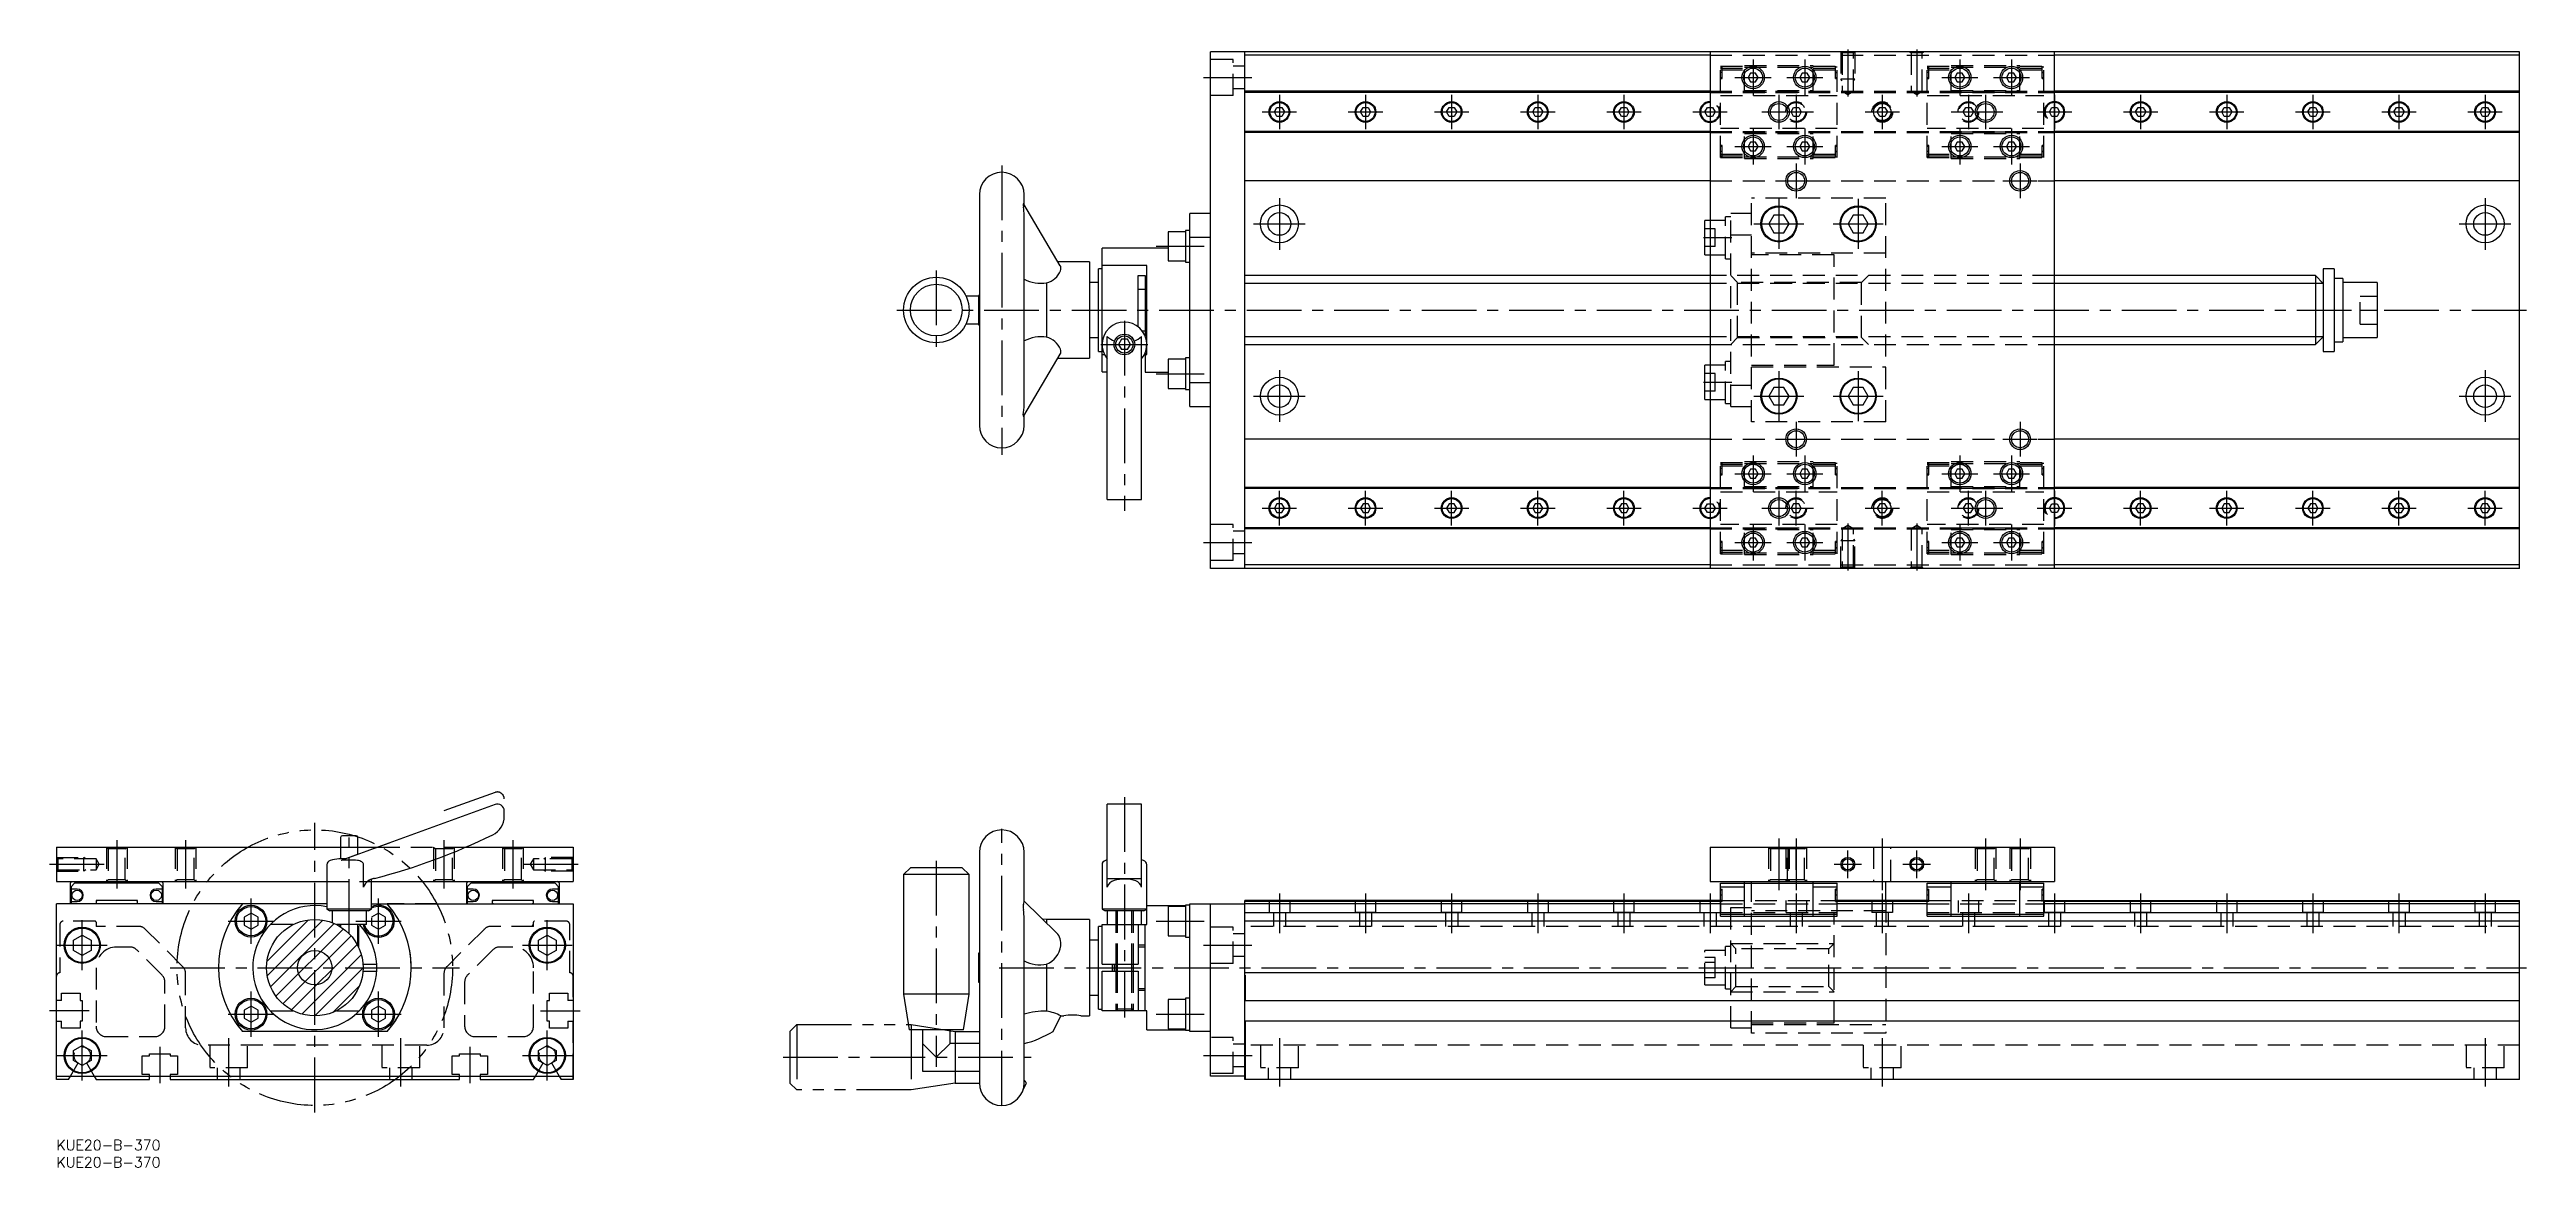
# Model space of a CAD drawing. Extents: x -2 to 717, y -8 to 317.
import ezdxf

# ---------------------------------------------------------------- set-up
doc = ezdxf.new("R2010")
doc.units = 0
doc.header["$LTSCALE"] = 0.5
for name, pattern in [('CENTER', [50.8, 31.75, -6.35, 6.35, -6.35]), ('DASHED', [19.05, 12.7, -6.35]), ('PHANTOM', [63.5, 31.75, -6.35, 6.35, -6.35, 6.35, -6.35])]:
    doc.linetypes.add(name, pattern=pattern)
for name, color, linetype in [('MSM_CENTER', 1, 'CENTER'), ('MSM_CONTINUOUS', 7, 'CONTINUOUS'), ('MSM_DASHED', 4, 'DASHED'), ('MSM_IMAGINARY', 6, 'PHANTOM'), ('MSM_NARROW', 5, 'CONTINUOUS'), ('MSM_PART_NUMBER', 7, 'CONTINUOUS')]:
    doc.layers.add(name, color=color, linetype=linetype)
doc.styles.get("Standard").update_dxf_attribs({"font": 'txt.shx', "height": 3, "bigfont": 'bigfont.shx'})

# ---------------------------------------------------------------- blocks, each defined once
blk = doc.blocks.new('*U1')
at = {"layer": 'MSM_PART_NUMBER'}
blk.add_text('KUE20-B-370', height=3, dxfattribs=at).set_placement((0, -3))
blk = doc.blocks.new('*U2')
at = {"layer": 'MSM_PART_NUMBER'}
blk.add_text('KUE20-B-370', height=3, dxfattribs=at).set_placement((0, -8))

msp = doc.modelspace()

# ---------------------------------------------------------------- linework, layer by layer
at = {"layer": 'MSM_CENTER'}
for p, q in [((520.02, 316.54), (520.02, 302.86)), ((540.02, 316.54), (540.02, 302.86)), ((483.6, 309.91), (483.05, 309.91)), ((492.52, 313.66), (492.52, 303.16)), ((507.52, 313.66), (507.52, 303.16)), ((517, 309.91), (516.45, 309.91)), ((543.6, 309.91), (543.05, 309.91)), ((552.52, 313.66), (552.52, 303.16)), ((567.52, 313.66), (567.52, 303.16)), ((577, 309.91), (576.45, 309.91)), ((333.02, 308.41), (347.02, 308.41)), ((355.02, 303.41), (355.02, 293.41)), ((380.02, 303.41), (380.02, 293.41)), ((405.02, 303.41), (405.02, 293.41)), ((430.02, 303.41), (430.02, 293.41)), ((455.02, 303.41), (455.02, 293.41)), ((480.02, 303.41), (480.02, 293.41)), ((487.27, 308.41), (497.77, 308.41)), ((500.02, 303.41), (500.02, 293.41)), ((502.27, 308.41), (512.77, 308.41)), ((505.02, 303.41), (505.02, 293.41)), ((530.02, 303.41), (530.02, 293.41)), ((547.27, 308.41), (557.77, 308.41)), ((555.02, 303.41), (555.02, 293.41)), ((560.02, 303.41), (560.02, 293.41)), ((562.27, 308.41), (572.77, 308.41)), ((580.02, 303.41), (580.02, 293.41)), ((605.02, 303.41), (605.02, 293.41)), ((630.02, 303.41), (630.02, 293.41)), ((655.02, 303.41), (655.02, 293.41)), ((680.02, 303.41), (680.02, 293.41)), ((705.02, 303.41), (705.02, 293.41)), ((350.02, 298.41), (360.02, 298.41)), ((375.02, 298.41), (385.02, 298.41)), ((400.02, 298.41), (410.02, 298.41)), ((425.02, 298.41), (435.02, 298.41)), ((450.02, 298.41), (460.02, 298.41)), ((475.02, 298.41), (485.02, 298.41)), ((495.02, 298.41), (510.02, 298.41)), ((525.02, 298.41), (535.02, 298.41)), ((550.02, 298.41), (565.02, 298.41)), ((575.02, 298.41), (585.02, 298.41)), ((600.02, 298.41), (610.02, 298.41)), ((625.02, 298.41), (635.02, 298.41)), ((650.02, 298.41), (660.02, 298.41)), ((675.02, 298.41), (685.02, 298.41)), ((700.02, 298.41), (710.02, 298.41)), ((487.27, 288.41), (497.77, 288.41)), ((492.52, 293.66), (492.52, 283.16)), ((502.27, 288.41), (512.77, 288.41)), ((507.52, 293.66), (507.52, 283.16)), ((547.27, 288.41), (557.77, 288.41)), ((552.52, 293.66), (552.52, 283.16)), ((562.27, 288.41), (572.77, 288.41)), ((567.52, 293.66), (567.52, 283.16)), ((274.42, 282.91), (274.42, 198.91)), ((483.6, 286.91), (483.05, 286.91)), ((505.02, 283.41), (505.02, 273.41)), ((517, 286.91), (516.45, 286.91)), ((543.6, 286.91), (543.05, 286.91)), ((570.02, 283.41), (570.02, 273.41)), ((577, 286.91), (576.45, 286.91)), ((355.02, 273.41), (355.02, 258.41)), ((500.02, 278.41), (510.02, 278.41)), ((565.02, 278.41), (575.02, 278.41)), ((705.02, 273.41), (705.02, 258.41)), ((500.02, 273.16), (500.02, 258.66)), ((523.02, 273.16), (523.02, 258.66)), ((319.2, 259.41), (333.2, 259.41)), ((347.52, 265.91), (362.52, 265.91)), ((486.4, 261.91), (478.15, 261.91)), ((492.77, 265.91), (507.27, 265.91)), ((515.77, 265.91), (530.27, 265.91)), ((697.52, 265.91), (712.52, 265.91)), ((255.42, 252.41), (255.42, 229.41)), ((243.92, 240.91), (717.02, 240.91)), ((310.02, 237.74), (310.02, 182.66)), ((303.2, 230.91), (316.85, 230.91)), ((355.02, 223.41), (355.02, 208.41)), ((500.02, 223.16), (500.02, 208.66)), ((523.02, 223.16), (523.02, 208.66)), ((705.02, 223.41), (705.02, 208.41)), ((319.2, 222.41), (333.2, 222.41)), ((347.52, 215.91), (362.52, 215.91)), ((486.4, 219.91), (478.15, 219.91)), ((492.77, 215.91), (507.27, 215.91)), ((515.77, 215.91), (530.27, 215.91)), ((697.52, 215.91), (712.52, 215.91)), ((500.02, 203.41), (510.02, 203.41)), ((505.02, 208.41), (505.02, 198.41)), ((565.02, 203.41), (575.02, 203.41)), ((570.02, 208.41), (570.02, 198.41)), ((483.6, 194.91), (483.05, 194.91)), ((492.52, 198.66), (492.52, 188.16)), ((507.52, 198.66), (507.52, 188.16)), ((517, 194.91), (516.45, 194.91)), ((543.6, 194.91), (543.05, 194.91)), ((552.52, 198.66), (552.52, 188.16)), ((567.52, 198.66), (567.52, 188.16)), ((577, 194.91), (576.45, 194.91)), ((355.02, 178.41), (355.02, 188.41)), ((380.02, 178.41), (380.02, 188.41)), ((405.02, 178.41), (405.02, 188.41)), ((430.02, 178.41), (430.02, 188.41)), ((455.02, 178.41), (455.02, 188.41)), ((480.02, 188.41), (480.02, 178.41)), ((487.27, 193.41), (497.77, 193.41)), ((500.02, 188.41), (500.02, 178.41)), ((502.27, 193.41), (512.77, 193.41)), ((505.02, 178.41), (505.02, 188.41)), ((530.02, 178.41), (530.02, 188.41)), ((547.27, 193.41), (557.77, 193.41)), ((555.02, 178.41), (555.02, 188.41)), ((560.02, 188.41), (560.02, 178.41)), ((562.27, 193.41), (572.77, 193.41)), ((580.02, 188.41), (580.02, 178.41)), ((605.02, 178.41), (605.02, 188.41)), ((630.02, 178.41), (630.02, 188.41)), ((655.02, 178.41), (655.02, 188.41)), ((680.02, 178.41), (680.02, 188.41)), ((705.02, 178.41), (705.02, 188.41)), ((350.02, 183.41), (360.02, 183.41)), ((375.02, 183.41), (385.02, 183.41)), ((400.02, 183.41), (410.02, 183.41)), ((425.02, 183.41), (435.02, 183.41)), ((450.02, 183.41), (460.02, 183.41)), ((475.02, 183.41), (485.02, 183.41)), ((495.02, 183.41), (510.02, 183.41)), ((525.02, 183.41), (535.02, 183.41)), ((550.02, 183.41), (565.02, 183.41)), ((575.02, 183.41), (585.02, 183.41)), ((600.02, 183.41), (610.02, 183.41)), ((625.02, 183.41), (635.02, 183.41)), ((650.02, 183.41), (660.02, 183.41)), ((675.02, 183.41), (685.02, 183.41)), ((700.02, 183.41), (710.02, 183.41)), ((333.02, 173.41), (347.02, 173.41)), ((487.27, 173.41), (497.77, 173.41)), ((492.52, 178.66), (492.52, 168.16)), ((502.27, 173.41), (512.77, 173.41)), ((507.52, 178.66), (507.52, 168.16)), ((520.02, 178.97), (520.02, 165.29)), ((540.02, 178.97), (540.02, 165.29)), ((547.27, 173.41), (557.77, 173.41)), ((552.52, 178.66), (552.52, 168.16)), ((562.27, 173.41), (572.77, 173.41)), ((567.52, 178.66), (567.52, 168.16)), ((483.6, 171.91), (483.05, 171.91)), ((517, 171.91), (516.45, 171.91)), ((543.6, 171.91), (543.05, 171.91)), ((577, 171.91), (576.45, 171.91)), ((310.02, 99.5), (310.02, 35.5)), ((17.5, 87), (17.5, 73)), ((37.5, 87), (37.5, 73)), ((75, 8), (75, 92)), ((85, 59.8), (85, 87.8)), ((112.5, 87), (112.5, 73)), ((132.5, 87), (132.5, 73)), ((274.42, 10), (274.42, 90.33)), ((500.02, 87.5), (500.02, 72.5)), ((505.02, 87.5), (505.02, 72.5)), ((530.02, 87.5), (530.02, 72.5)), ((560.02, 87.5), (560.02, 72.5)), ((570.02, 87.5), (570.02, 72.5)), ((-2, 80), (14.44, 80)), ((135.56, 80), (152, 80)), ((255.42, 81), (255.42, 21.25)), ((516.02, 80), (524.02, 80)), ((520.02, 76), (520.02, 84)), ((536.02, 80), (544.02, 80)), ((540.02, 76), (540.02, 84)), ((56.5, 56.9), (56.5, 70.1)), ((93.5, 56.9), (93.5, 70.1)), ((355.02, 71.5), (355.02, 60)), ((380.02, 71.5), (380.02, 60)), ((405.02, 71.5), (405.02, 60)), ((430.02, 71.5), (430.02, 60)), ((455.02, 71.5), (455.02, 60)), ((480.02, 71.5), (480.02, 60)), ((483.6, 71), (483.05, 71)), ((505.02, 71.5), (505.02, 60)), ((517, 71), (516.45, 71)), ((530.02, 71.5), (530.02, 60)), ((543.6, 71), (543.05, 71)), ((555.02, 71.5), (555.02, 60)), ((577, 71), (576.45, 71)), ((580.02, 71.5), (580.02, 60)), ((605.02, 71.5), (605.02, 60)), ((630.02, 71.5), (630.02, 60)), ((655.02, 71.5), (655.02, 60)), ((680.02, 71.5), (680.02, 60)), ((705.02, 71.5), (705.02, 60)), ((7.5, 49.25), (7.5, 63.75)), ((49.9, 63.5), (63.1, 63.5)), ((86.9, 63.5), (100.1, 63.5)), ((142.5, 49.25), (142.5, 63.75)), ((319.2, 63.5), (333.2, 63.5)), ((0.25, 56.5), (14.75, 56.5)), ((135.25, 56.5), (149.75, 56.5)), ((333.02, 56.5), (347.02, 56.5)), ((33, 50), (117, 50)), ((273.62, 50), (717.02, 50)), ((9.5, 37.5), (-2, 37.5)), ((49.9, 36.5), (63.1, 36.5)), ((56.5, 29.9), (56.5, 43.1)), ((86.9, 36.5), (100.1, 36.5)), ((93.5, 29.9), (93.5, 43.1)), ((140.5, 37.5), (152, 37.5)), ((319.2, 36.5), (333.2, 36.5)), ((7.5, 17.25), (7.5, 31.75)), ((50, 15.5), (50, 29.5)), ((100, 15.5), (100, 29.5)), ((142.5, 17.25), (142.5, 31.75)), ((355.02, 29.5), (355.02, 15.5)), ((530.02, 29.5), (530.02, 15.5)), ((705.02, 29.5), (705.02, 15.5)), ((0.25, 24.5), (14.75, 24.5)), ((30, 27), (30, 16.5)), ((120, 27), (120, 16.5)), ((135.25, 24.5), (149.75, 24.5)), ((210.92, 24), (282.92, 24)), ((333.02, 24.5), (347.07, 24.5))]:
    msp.add_line(p, q, dxfattribs=at)
at = {"layer": 'MSM_CONTINUOUS'}
for p, q in [((345.02, 315.91), (335.02, 315.91)), ((335.02, 165.91), (335.02, 315.91)), ((345.02, 165.91), (345.02, 315.91)), ((345.02, 315.86), (345.07, 315.86)), ((480.02, 314.91), (345.02, 314.91)), ((715.02, 315.91), (345.07, 315.91)), ((345.07, 315.91), (345.07, 315.86)), ((480.02, 315.91), (480.02, 165.91)), ((491.79, 309.69), (491.05, 308.41)), ((493.26, 309.69), (491.79, 309.69)), ((494, 308.41), (493.26, 309.69)), ((506.79, 309.69), (506.05, 308.41)), ((508.26, 309.69), (506.79, 309.69)), ((509, 308.41), (508.26, 309.69)), ((551.79, 309.69), (551.05, 308.41)), ((553.26, 309.69), (551.79, 309.69)), ((554, 308.41), (553.26, 309.69)), ((566.79, 309.69), (566.05, 308.41)), ((568.26, 309.69), (566.79, 309.69)), ((569, 308.41), (568.26, 309.69)), ((580.02, 165.91), (580.02, 315.91)), ((715.02, 314.91), (580.02, 314.91)), ((715.02, 165.91), (715.02, 315.91)), ((480.02, 304.41), (345.02, 304.41)), ((480.02, 304.11), (345.02, 304.11)), ((491.05, 308.41), (491.79, 307.13)), ((491.79, 307.13), (493.26, 307.13)), ((493.26, 307.13), (494, 308.41)), ((506.05, 308.41), (506.79, 307.13)), ((506.79, 307.13), (508.26, 307.13)), ((508.26, 307.13), (509, 308.41)), ((551.05, 308.41), (551.79, 307.13)), ((551.79, 307.13), (553.26, 307.13)), ((553.26, 307.13), (554, 308.41)), ((566.05, 308.41), (566.79, 307.13)), ((566.79, 307.13), (568.26, 307.13)), ((568.26, 307.13), (569, 308.41)), ((715.02, 304.41), (580.02, 304.41)), ((714.97, 304.11), (580.02, 304.11)), ((714.97, 292.41), (714.97, 304.41)), ((353.55, 298.41), (354.29, 299.69)), ((354.29, 297.13), (353.55, 298.41)), ((354.29, 299.69), (355.76, 299.69)), ((355.76, 297.13), (354.29, 297.13)), ((355.76, 299.69), (356.5, 298.41)), ((356.5, 298.41), (355.76, 297.13)), ((378.55, 298.41), (379.29, 299.69)), ((379.29, 297.13), (378.55, 298.41)), ((379.29, 299.69), (380.76, 299.69)), ((380.76, 297.13), (379.29, 297.13)), ((380.76, 299.69), (381.5, 298.41)), ((381.5, 298.41), (380.76, 297.13)), ((403.55, 298.41), (404.29, 299.69)), ((404.29, 297.13), (403.55, 298.41)), ((404.29, 299.69), (405.76, 299.69)), ((405.76, 297.13), (404.29, 297.13)), ((405.76, 299.69), (406.5, 298.41)), ((406.5, 298.41), (405.76, 297.13)), ((428.55, 298.41), (429.29, 299.69)), ((429.29, 297.13), (428.55, 298.41)), ((429.29, 299.69), (430.76, 299.69)), ((430.76, 297.13), (429.29, 297.13)), ((430.76, 299.69), (431.5, 298.41)), ((431.5, 298.41), (430.76, 297.13)), ((453.55, 298.41), (454.29, 299.69)), ((454.29, 297.13), (453.55, 298.41)), ((454.29, 299.69), (455.76, 299.69)), ((455.76, 297.13), (454.29, 297.13)), ((455.76, 299.69), (456.5, 298.41)), ((456.5, 298.41), (455.76, 297.13)), ((478.55, 298.41), (479.29, 299.69)), ((479.29, 297.13), (478.55, 298.41)), ((479.29, 299.69), (480.02, 299.69)), ((480.02, 297.13), (479.29, 297.13)), ((580.02, 299.69), (580.76, 299.69)), ((580.76, 297.13), (580.02, 297.13)), ((580.76, 299.69), (581.5, 298.41)), ((581.5, 298.41), (580.76, 297.13)), ((603.55, 298.41), (604.29, 299.69)), ((604.29, 297.13), (603.55, 298.41)), ((604.29, 299.69), (605.76, 299.69)), ((605.76, 297.13), (604.29, 297.13)), ((605.76, 299.69), (606.5, 298.41)), ((606.5, 298.41), (605.76, 297.13)), ((628.55, 298.41), (629.29, 299.69)), ((629.29, 297.13), (628.55, 298.41)), ((629.29, 299.69), (630.76, 299.69)), ((630.76, 297.13), (629.29, 297.13)), ((630.76, 299.69), (631.5, 298.41)), ((631.5, 298.41), (630.76, 297.13)), ((653.55, 298.41), (654.29, 299.69)), ((654.29, 297.13), (653.55, 298.41)), ((654.29, 299.69), (655.76, 299.69)), ((655.76, 297.13), (654.29, 297.13)), ((655.76, 299.69), (656.5, 298.41)), ((656.5, 298.41), (655.76, 297.13)), ((678.55, 298.41), (679.29, 299.69)), ((679.29, 297.13), (678.55, 298.41)), ((679.29, 299.69), (680.76, 299.69)), ((680.76, 297.13), (679.29, 297.13)), ((680.76, 299.69), (681.5, 298.41)), ((681.5, 298.41), (680.76, 297.13)), ((703.55, 298.41), (704.29, 299.69)), ((704.29, 297.13), (703.55, 298.41)), ((704.29, 299.69), (705.76, 299.69)), ((705.76, 297.13), (704.29, 297.13)), ((705.76, 299.69), (706.5, 298.41)), ((706.5, 298.41), (705.76, 297.13)), ((480.02, 292.71), (345.02, 292.71)), ((480.02, 292.41), (345.02, 292.41)), ((491.79, 289.69), (491.05, 288.41)), ((491.05, 288.41), (491.79, 287.13)), ((493.26, 289.69), (491.79, 289.69)), ((494, 288.41), (493.26, 289.69)), ((493.26, 287.13), (494, 288.41)), ((506.79, 289.69), (506.05, 288.41)), ((506.05, 288.41), (506.79, 287.13)), ((508.26, 289.69), (506.79, 289.69)), ((509, 288.41), (508.26, 289.69)), ((508.26, 287.13), (509, 288.41)), ((551.79, 289.69), (551.05, 288.41)), ((551.05, 288.41), (551.79, 287.13)), ((553.26, 289.69), (551.79, 289.69)), ((554, 288.41), (553.26, 289.69)), ((553.26, 287.13), (554, 288.41)), ((566.79, 289.69), (566.05, 288.41)), ((566.05, 288.41), (566.79, 287.13)), ((568.26, 289.69), (566.79, 289.69)), ((569, 288.41), (568.26, 289.69)), ((568.26, 287.13), (569, 288.41)), ((714.97, 292.71), (580.02, 292.71)), ((714.97, 292.41), (580.02, 292.41)), ((491.79, 287.13), (493.26, 287.13)), ((506.79, 287.13), (508.26, 287.13)), ((551.79, 287.13), (553.26, 287.13)), ((566.79, 287.13), (568.26, 287.13)), ((267.92, 274.41), (267.92, 207.41)), ((280.92, 271.51), (280.92, 274.41)), ((480.02, 278.41), (345.02, 278.41)), ((715.02, 278.41), (580.02, 278.41)), ((291.42, 253.77), (280.83, 271.67)), ((280.92, 213.44), (280.92, 268.38)), ((329.02, 212.91), (329.02, 268.91)), ((335.02, 268.91), (329.02, 268.91)), ((478.52, 256.91), (478.52, 266.91)), ((480.02, 266.91), (478.52, 266.91)), ((498.56, 268.45), (497.09, 265.91)), ((501.49, 268.45), (498.56, 268.45)), ((502.96, 265.91), (501.49, 268.45)), ((521.56, 268.45), (520.09, 265.91)), ((524.49, 268.45), (521.56, 268.45)), ((525.96, 265.91), (524.49, 268.45)), ((303.52, 222.94), (303.52, 258.91)), ((322.72, 258.91), (303.52, 258.91)), ((322.72, 263.66), (322.72, 255.16)), ((327.72, 263.66), (322.72, 263.66)), ((327.72, 264.01), (327.72, 254.81)), ((329.02, 264.01), (327.72, 264.01)), ((335.02, 261.93), (329.02, 261.93)), ((497.09, 265.91), (498.56, 263.37)), ((498.56, 263.37), (501.49, 263.37)), ((501.49, 263.37), (502.96, 265.91)), ((520.09, 265.91), (521.56, 263.37)), ((521.56, 263.37), (524.49, 263.37)), ((524.49, 263.37), (525.96, 265.91)), ((299.92, 254.91), (290.74, 254.91)), ((299.92, 254.91), (299.92, 226.91)), ((302.52, 228.91), (302.52, 252.91)), ((303.52, 252.91), (302.52, 252.91)), ((316.52, 253.87), (303.52, 253.87)), ((316.52, 227.96), (316.52, 253.87)), ((322.72, 255.16), (327.72, 255.16)), ((327.72, 254.81), (329.02, 254.81)), ((478.52, 256.91), (480.02, 256.91)), ((658.02, 252.91), (658.02, 228.91)), ((661.22, 252.91), (658.02, 252.91)), ((661.22, 252.91), (661.22, 228.91)), ((267.62, 244.91), (264.04, 244.91)), ((267.62, 245.16), (267.62, 236.66)), ((267.92, 245.16), (267.62, 245.16)), ((287.42, 248.81), (287.42, 233.02)), ((302.52, 248.91), (299.92, 248.91)), ((314.02, 250.91), (316.02, 250.91)), ((314.02, 236.04), (314.02, 250.91)), ((316.02, 246.91), (314.02, 246.91)), ((316.02, 250.91), (316.02, 233.41)), ((480.02, 250.91), (345.02, 250.91)), ((655.77, 250.91), (580.02, 250.91)), ((658.02, 248.66), (655.77, 250.91)), ((655.77, 250.91), (655.77, 230.91)), ((663.72, 250.11), (661.22, 250.11)), ((663.72, 250.11), (663.72, 231.71)), ((673.72, 248.91), (663.72, 248.91)), ((673.72, 248.91), (673.72, 232.91)), ((264.04, 236.91), (267.62, 236.91)), ((267.62, 236.66), (267.92, 236.66)), ((299.92, 232.91), (302.52, 232.91)), ((305.02, 185.91), (305.02, 233.25)), ((309.16, 232.41), (308.29, 230.91)), ((308.29, 230.91), (309.16, 229.41)), ((310.89, 232.41), (309.16, 232.41)), ((311.76, 230.91), (310.89, 232.41)), ((310.89, 229.41), (311.76, 230.91)), ((315.02, 185.91), (315.02, 233.25)), ((315.15, 234.91), (316.02, 234.91)), ((345.02, 230.91), (480.02, 230.91)), ((580.02, 230.91), (655.77, 230.91)), ((655.77, 230.91), (658.02, 233.16)), ((661.22, 231.71), (663.72, 231.71)), ((663.72, 232.91), (673.72, 232.91)), ((280.83, 210.16), (291.42, 228.06)), ((290.74, 226.91), (299.92, 226.91)), ((302.52, 228.91), (303.52, 228.91)), ((303.52, 227.96), (304.23, 227.96)), ((303.52, 222.94), (305.02, 222.94)), ((310.89, 229.41), (309.16, 229.41)), ((316.02, 228.41), (316.02, 222.91)), ((316.02, 227.96), (316.52, 227.96)), ((316.02, 222.91), (322.72, 222.91)), ((322.72, 226.66), (322.72, 218.16)), ((327.72, 226.66), (322.72, 226.66)), ((327.72, 227.01), (327.72, 217.81)), ((329.02, 227.01), (327.72, 227.01)), ((478.52, 214.91), (478.52, 224.91)), ((480.02, 224.91), (478.52, 224.91)), ((658.02, 228.91), (661.22, 228.91)), ((322.72, 218.16), (327.72, 218.16)), ((327.72, 217.81), (329.02, 217.81)), ((329.02, 219.9), (335.02, 219.9)), ((498.56, 218.45), (497.09, 215.91)), ((497.09, 215.91), (498.56, 213.37)), ((501.49, 218.45), (498.56, 218.45)), ((502.96, 215.91), (501.49, 218.45)), ((501.49, 213.37), (502.96, 215.91)), ((521.56, 218.45), (520.09, 215.91)), ((520.09, 215.91), (521.56, 213.37)), ((524.49, 218.45), (521.56, 218.45)), ((525.96, 215.91), (524.49, 218.45)), ((524.49, 213.37), (525.96, 215.91)), ((280.92, 207.41), (280.92, 210.32)), ((329.02, 212.91), (335.02, 212.91)), ((478.52, 214.91), (480.02, 214.91)), ((498.56, 213.37), (501.49, 213.37)), ((521.56, 213.37), (524.49, 213.37)), ((480.02, 203.41), (345.02, 203.41)), ((715.02, 203.41), (580.02, 203.41)), ((491.79, 194.69), (491.05, 193.41)), ((493.26, 194.69), (491.79, 194.69)), ((494, 193.41), (493.26, 194.69)), ((506.79, 194.69), (506.05, 193.41)), ((508.26, 194.69), (506.79, 194.69)), ((509, 193.41), (508.26, 194.69)), ((551.79, 194.69), (551.05, 193.41)), ((553.26, 194.69), (551.79, 194.69)), ((554, 193.41), (553.26, 194.69)), ((566.79, 194.69), (566.05, 193.41)), ((568.26, 194.69), (566.79, 194.69)), ((569, 193.41), (568.26, 194.69)), ((480.02, 189.41), (345.02, 189.41)), ((480.02, 189.11), (345.02, 189.11)), ((491.05, 193.41), (491.79, 192.13)), ((491.79, 192.13), (493.26, 192.13)), ((493.26, 192.13), (494, 193.41)), ((506.05, 193.41), (506.79, 192.13)), ((506.79, 192.13), (508.26, 192.13)), ((508.26, 192.13), (509, 193.41)), ((551.05, 193.41), (551.79, 192.13)), ((551.79, 192.13), (553.26, 192.13)), ((553.26, 192.13), (554, 193.41)), ((566.05, 193.41), (566.79, 192.13)), ((566.79, 192.13), (568.26, 192.13)), ((568.26, 192.13), (569, 193.41)), ((714.97, 189.41), (580.02, 189.41)), ((714.97, 189.11), (580.02, 189.11)), ((714.97, 177.41), (714.97, 189.41)), ((305.02, 185.91), (315.02, 185.91)), ((354.29, 184.69), (353.55, 183.41)), ((353.55, 183.41), (354.29, 182.13)), ((355.76, 184.69), (354.29, 184.69)), ((354.29, 182.13), (355.76, 182.13)), ((356.5, 183.41), (355.76, 184.69)), ((355.76, 182.13), (356.5, 183.41)), ((379.29, 184.69), (378.55, 183.41)), ((378.55, 183.41), (379.29, 182.13)), ((380.76, 184.69), (379.29, 184.69)), ((379.29, 182.13), (380.76, 182.13)), ((381.5, 183.41), (380.76, 184.69)), ((380.76, 182.13), (381.5, 183.41)), ((404.29, 184.69), (403.55, 183.41)), ((403.55, 183.41), (404.29, 182.13)), ((405.76, 184.69), (404.29, 184.69)), ((404.29, 182.13), (405.76, 182.13)), ((406.5, 183.41), (405.76, 184.69)), ((405.76, 182.13), (406.5, 183.41)), ((429.29, 184.69), (428.55, 183.41)), ((428.55, 183.41), (429.29, 182.13)), ((430.76, 184.69), (429.29, 184.69)), ((429.29, 182.13), (430.76, 182.13)), ((431.5, 183.41), (430.76, 184.69)), ((430.76, 182.13), (431.5, 183.41)), ((454.29, 184.69), (453.55, 183.41)), ((453.55, 183.41), (454.29, 182.13)), ((455.76, 184.69), (454.29, 184.69)), ((454.29, 182.13), (455.76, 182.13)), ((456.5, 183.41), (455.76, 184.69)), ((455.76, 182.13), (456.5, 183.41)), ((478.55, 183.41), (479.29, 184.69)), ((479.29, 182.13), (478.55, 183.41)), ((479.29, 184.69), (480.02, 184.69)), ((480.02, 182.13), (479.29, 182.13)), ((580.02, 184.69), (580.76, 184.69)), ((580.76, 182.13), (580.02, 182.13)), ((580.76, 184.69), (581.5, 183.41)), ((581.5, 183.41), (580.76, 182.13)), ((604.29, 184.69), (603.55, 183.41)), ((603.55, 183.41), (604.29, 182.13)), ((605.76, 184.69), (604.29, 184.69)), ((604.29, 182.13), (605.76, 182.13)), ((606.5, 183.41), (605.76, 184.69)), ((605.76, 182.13), (606.5, 183.41)), ((629.29, 184.69), (628.55, 183.41)), ((628.55, 183.41), (629.29, 182.13)), ((630.76, 184.69), (629.29, 184.69)), ((629.29, 182.13), (630.76, 182.13)), ((631.5, 183.41), (630.76, 184.69)), ((630.76, 182.13), (631.5, 183.41)), ((654.29, 184.69), (653.55, 183.41)), ((653.55, 183.41), (654.29, 182.13)), ((655.76, 184.69), (654.29, 184.69)), ((654.29, 182.13), (655.76, 182.13)), ((656.5, 183.41), (655.76, 184.69)), ((655.76, 182.13), (656.5, 183.41)), ((679.29, 184.69), (678.55, 183.41)), ((678.55, 183.41), (679.29, 182.13)), ((680.76, 184.69), (679.29, 184.69)), ((679.29, 182.13), (680.76, 182.13)), ((681.5, 183.41), (680.76, 184.69)), ((680.76, 182.13), (681.5, 183.41)), ((704.29, 184.69), (703.55, 183.41)), ((703.55, 183.41), (704.29, 182.13)), ((705.76, 184.69), (704.29, 184.69)), ((704.29, 182.13), (705.76, 182.13)), ((706.5, 183.41), (705.76, 184.69)), ((705.76, 182.13), (706.5, 183.41)), ((480.02, 177.71), (345.02, 177.71)), ((480.02, 177.41), (345.02, 177.41)), ((491.79, 174.69), (491.05, 173.41)), ((491.05, 173.41), (491.79, 172.13)), ((493.26, 174.69), (491.79, 174.69)), ((494, 173.41), (493.26, 174.69)), ((493.26, 172.13), (494, 173.41)), ((506.79, 174.69), (506.05, 173.41)), ((506.05, 173.41), (506.79, 172.13)), ((508.26, 174.69), (506.79, 174.69)), ((509, 173.41), (508.26, 174.69)), ((508.26, 172.13), (509, 173.41)), ((551.79, 174.69), (551.05, 173.41)), ((551.05, 173.41), (551.79, 172.13)), ((553.26, 174.69), (551.79, 174.69)), ((554, 173.41), (553.26, 174.69)), ((553.26, 172.13), (554, 173.41)), ((566.79, 174.69), (566.05, 173.41)), ((566.05, 173.41), (566.79, 172.13)), ((568.26, 174.69), (566.79, 174.69)), ((569, 173.41), (568.26, 174.69)), ((568.26, 172.13), (569, 173.41)), ((714.97, 177.71), (580.02, 177.71)), ((715.02, 177.41), (580.02, 177.41)), ((345.02, 165.91), (335.02, 165.91)), ((480.02, 166.91), (345.02, 166.91)), ((345.07, 165.96), (345.02, 165.96)), ((345.07, 165.96), (345.07, 165.91)), ((715.02, 165.91), (345.07, 165.91)), ((491.79, 172.13), (493.26, 172.13)), ((506.79, 172.13), (508.26, 172.13)), ((551.79, 172.13), (553.26, 172.13)), ((566.79, 172.13), (568.26, 172.13)), ((715.02, 166.91), (580.02, 166.91)), ((127.32, 97.38), (82.66, 81.13)), ((130, 93.95), (130, 95.5)), ((305.02, 73.36), (305.02, 97.5)), ((315.02, 97.5), (305.02, 97.5)), ((315.02, 73.36), (315.02, 97.5)), ((82.5, 87.8), (82.5, 81.62)), ((87, 88.3), (83, 88.3)), ((87.5, 82.89), (87.5, 87.8)), ((0, 85), (82.5, 85)), ((0, 85), (0, 75)), ((78.5, 79.87), (78.5, 67)), ((84.03, 81.62), (82, 81.62)), ((87.5, 85), (93.31, 85)), ((89.15, 73.36), (89.15, 79.87)), ((118.89, 85), (150, 85)), ((150, 85), (150, 75)), ((267.92, 83.5), (267.92, 16.5)), ((280.92, 69.17), (280.92, 83.5)), ((303.52, 79.87), (303.52, 67)), ((316.52, 62.5), (316.52, 79.87)), ((480.02, 85), (480.02, 75)), ((480.02, 85), (580.02, 85)), ((580.02, 85), (580.02, 75)), ((0, 75), (78.5, 75)), ((4.5, 75), (4, 74.5)), ((4, 74.5), (4, 68.5)), ((5.25, 74.5), (4.25, 73.5)), ((4.25, 73.5), (4.25, 68.5)), ((6, 72.8), (4.25, 72.8)), ((29.75, 74.5), (5.25, 74.5)), ((11.75, 74.5), (11.25, 75)), ((23.75, 75), (23.25, 74.5)), ((30.75, 72.8), (29, 72.8)), ((30.75, 73.5), (29.75, 74.5)), ((31, 74.5), (30.5, 75)), ((30.75, 68.5), (30.75, 73.5)), ((31, 68.5), (31, 74.5)), ((91.5, 67), (91.5, 75.7)), ((91.5, 75), (150, 75)), ((119.5, 75), (119, 74.5)), ((119, 74.5), (119, 68.5)), ((120.25, 74.5), (119.25, 73.5)), ((119.25, 73.5), (119.25, 68.5)), ((121, 72.8), (119.25, 72.8)), ((144.75, 74.5), (120.25, 74.5)), ((126.75, 74.5), (126.25, 75)), ((138.75, 75), (138.25, 74.5)), ((145.75, 72.8), (144, 72.8)), ((145.75, 73.5), (144.75, 74.5)), ((146, 74.5), (145.5, 75)), ((145.75, 68.5), (145.75, 73.5)), ((146, 68.5), (146, 74.5)), ((247.92, 79), (245.92, 77)), ((245.92, 77), (245.92, 42.33)), ((264.92, 77), (245.92, 77)), ((262.92, 79), (247.92, 79)), ((264.92, 77), (262.92, 79)), ((264.92, 42.33), (264.92, 77)), ((305.02, 75.92), (315.02, 75.92)), ((480.02, 75), (580.02, 75)), ((483.07, 74.5), (516.97, 74.5)), ((483.07, 65), (483.07, 74.5)), ((483.07, 73.5), (490.07, 73.5)), ((483.07, 72.8), (483.57, 72.8)), ((483.57, 72.5), (483.07, 72.5)), ((483.57, 69.2), (483.57, 72.8)), ((490.07, 65), (490.07, 75)), ((509.97, 65), (509.97, 75)), ((509.97, 73.5), (516.97, 73.5)), ((516.47, 69.2), (516.47, 72.8)), ((516.97, 72.8), (516.47, 72.8)), ((516.97, 72.5), (516.47, 72.5)), ((516.97, 65), (516.97, 74.5)), ((531.02, 69.5), (531.02, 75)), ((543.07, 65), (543.07, 74.5)), ((543.07, 74.5), (576.97, 74.5)), ((543.07, 73.5), (550.07, 73.5)), ((543.07, 72.8), (543.57, 72.8)), ((543.57, 72.5), (543.07, 72.5)), ((543.57, 69.2), (543.57, 72.8)), ((550.07, 65), (550.07, 75)), ((569.97, 65), (569.97, 75)), ((569.97, 73.5), (576.97, 73.5)), ((576.97, 72.8), (576.47, 72.8)), ((576.47, 69.2), (576.47, 72.8)), ((576.97, 72.5), (576.47, 72.5)), ((576.97, 65), (576.97, 74.5)), ((0, 17.5), (0, 68.5)), ((78.5, 68.5), (0, 68.5)), ((4.25, 69.2), (6, 69.2)), ((23.5, 69.5), (11.5, 69.5)), ((11.8, 69.5), (11.5, 69.2)), ((11.5, 69.5), (11.5, 68.55)), ((23.5, 69.2), (23.2, 69.5)), ((23.5, 68.55), (23.5, 69.5)), ((29, 69.2), (30.75, 69.2)), ((56.5, 65.86), (54.46, 64.68)), ((58.54, 64.68), (56.5, 65.86)), ((78.5, 67), (79.37, 66.5)), ((91.5, 67), (78.5, 67)), ((90.63, 66.5), (79.37, 66.5)), ((80, 66.5), (80, 63.08)), ((90, 62.5), (90, 66.5)), ((90.63, 66.5), (91.5, 67)), ((91.5, 68.5), (150, 68.5)), ((93.5, 65.86), (91.5, 64.7)), ((95.54, 64.68), (93.5, 65.86)), ((119.25, 69.2), (121, 69.2)), ((138.5, 69.5), (126.5, 69.5)), ((126.8, 69.5), (126.5, 69.2)), ((126.5, 69.5), (126.5, 68.55)), ((138.5, 69.2), (138.2, 69.5)), ((138.5, 68.55), (138.5, 69.5)), ((144, 69.2), (145.75, 69.2)), ((150, 68.5), (150, 17.5)), ((290.35, 60.15), (280.92, 69.35)), ((316.52, 67), (303.52, 67)), ((303.52, 67), (304.39, 66.5)), ((315.66, 66.5), (304.39, 66.5)), ((305.02, 66.5), (305.02, 62.5)), ((315.02, 62.5), (315.02, 66.5)), ((315.66, 66.5), (316.52, 67)), ((327.72, 68), (316.52, 68)), ((327.72, 67.75), (322.72, 67.75)), ((322.72, 67.75), (322.72, 59.25)), ((329.02, 68.1), (327.72, 68.1)), ((327.72, 68.1), (327.72, 58.9)), ((329.02, 31.5), (329.02, 68.5)), ((329.02, 68.5), (345.02, 68.5)), ((335.02, 18.5), (335.02, 68.5)), ((483.57, 69.5), (345.02, 69.5)), ((345.02, 17.5), (345.02, 69.5)), ((483.57, 69.2), (345.02, 69.2)), ((483.07, 68.55), (345.02, 68.55)), ((483.07, 65.95), (345.02, 65.95)), ((483.57, 69.2), (483.07, 69.2)), ((483.07, 65.5), (516.97, 65.5)), ((483.07, 65), (516.97, 65)), ((543.57, 69.5), (516.47, 69.5)), ((516.47, 69.2), (516.97, 69.2)), ((543.07, 69.2), (516.97, 69.2)), ((543.07, 68.55), (516.97, 68.55)), ((543.57, 69.2), (543.07, 69.2)), ((543.07, 65.5), (576.97, 65.5)), ((543.07, 65), (576.97, 65)), ((576.47, 69.5), (714.97, 69.5)), ((714.97, 69.2), (576.97, 69.2)), ((714.97, 68.55), (576.97, 68.55)), ((714.97, 65.95), (576.97, 65.95)), ((714.97, 63.5), (714.97, 69.5)), ((4.96, 57.97), (7.5, 59.43)), ((4.96, 55.03), (4.96, 57.97)), ((7.5, 59.43), (10.04, 57.97)), ((10.04, 57.97), (10.04, 55.03)), ((54.46, 64.68), (54.46, 62.32)), ((54.46, 62.32), (56.5, 61.14)), ((56.5, 61.14), (58.54, 62.32)), ((58.54, 62.32), (58.54, 64.68)), ((68.7, 62.5), (62.05, 62.5)), ((90, 62.5), (81.3, 62.5)), ((91.46, 64.48), (91.46, 62.32)), ((91.46, 62.32), (93.5, 61.14)), ((93.5, 61.14), (95.54, 62.32)), ((95.54, 62.32), (95.54, 64.68)), ((139.96, 57.97), (142.5, 59.43)), ((139.96, 55.03), (139.96, 57.97)), ((142.5, 59.43), (145.04, 57.97)), ((145.04, 57.97), (145.04, 55.03)), ((280.92, 16.5), (280.92, 64.22)), ((287.42, 64), (286.31, 64.1)), ((299.92, 64), (287.42, 64)), ((287.42, 64), (287.42, 63.01)), ((299.92, 64), (299.92, 36)), ((302.52, 58), (299.92, 58)), ((302.52, 38), (302.52, 62)), ((303.52, 62), (302.52, 62)), ((303.52, 51), (303.52, 62.5)), ((303.52, 62.5), (316.52, 62.5)), ((314.02, 62.5), (314.02, 51)), ((316.02, 37.5), (316.02, 62.5)), ((322.72, 59.25), (327.72, 59.25)), ((327.72, 58.9), (329.02, 58.9)), ((715.02, 63.5), (345.02, 63.5)), ((715.02, 17.5), (715.02, 63.5)), ((7.5, 53.57), (4.96, 55.03)), ((10.04, 55.03), (7.5, 53.57)), ((88.96, 51), (92.97, 51)), ((142.5, 53.57), (139.96, 55.03)), ((145.04, 55.03), (142.5, 53.57)), ((267.92, 54.25), (267.62, 54.25)), ((267.62, 54.25), (267.62, 45.75)), ((287.42, 51.06), (287.42, 37.38)), ((303.52, 51), (314.02, 51)), ((306.52, 49), (306.52, 51)), ((307.02, 51), (307.02, 49)), ((307.52, 51.02), (307.52, 49.02)), ((312.52, 51.02), (312.52, 49.02)), ((314.02, 56.63), (316.02, 56.63)), ((316.02, 56), (314.02, 56)), ((88.96, 49), (92.97, 49)), ((267.62, 45.75), (267.92, 45.75)), ((303.52, 49), (314.02, 49)), ((303.52, 37.5), (303.52, 49)), ((314.02, 49), (314.02, 37.5)), ((314.02, 44), (316.02, 44)), ((316.02, 43.37), (314.02, 43.37)), ((715.02, 48.5), (345.02, 48.5)), ((345.07, 47.81), (345.02, 47.81)), ((345.07, 47.81), (345.07, 40.5)), ((56.5, 38.86), (54.46, 37.68)), ((54.46, 37.68), (54.46, 35.32)), ((58.54, 37.68), (56.5, 38.86)), ((58.54, 35.32), (58.54, 37.68)), ((62.05, 37.5), (68.7, 37.5)), ((81.3, 37.5), (87.95, 37.5)), ((93.5, 38.86), (91.46, 37.68)), ((91.46, 37.68), (91.46, 35.32)), ((95.54, 37.68), (93.5, 38.86)), ((95.54, 35.32), (95.54, 37.68)), ((245.92, 42.33), (247.54, 32)), ((264.92, 42.33), (245.92, 42.33)), ((263.31, 32), (264.92, 42.33)), ((289.3, 31.49), (291.61, 36)), ((291.59, 36), (292.42, 36)), ((297.42, 36), (299.92, 36)), ((299.92, 42), (302.52, 42)), ((302.52, 38), (303.52, 38)), ((316.52, 37.5), (303.52, 37.5)), ((316.52, 32), (316.52, 37.5)), ((327.72, 40.75), (322.72, 40.75)), ((322.72, 40.75), (322.72, 32.25)), ((329.02, 41.1), (327.72, 41.1)), ((327.72, 41.1), (327.72, 31.9)), ((345.02, 40.5), (715.02, 40.5)), ((96.02, 31.5), (53.98, 31.5)), ((54.46, 35.32), (56.5, 34.14)), ((56.5, 34.14), (58.54, 35.32)), ((91.46, 35.32), (93.5, 34.14)), ((93.5, 34.14), (95.54, 35.32)), ((263.31, 32), (247.54, 32)), ((251.42, 32), (251.42, 20)), ((259.42, 28), (259.42, 32)), ((316.52, 32), (327.72, 32)), ((322.72, 32.25), (327.72, 32.25)), ((327.72, 31.9), (329.02, 31.9)), ((335.02, 31.5), (329.02, 31.5)), ((715.02, 34.5), (345.02, 34.5)), ((345.07, 34.5), (345.07, 17.5)), ((4.96, 25.97), (7.5, 27.43)), ((4.96, 23.03), (4.96, 25.97)), ((7.5, 21.57), (4.96, 23.03)), ((7.5, 27.43), (10.04, 25.97)), ((10.04, 23.03), (7.5, 21.57)), ((10.04, 25.97), (10.04, 23.03)), ((139.96, 25.97), (142.5, 27.43)), ((139.96, 23.03), (139.96, 25.97)), ((142.5, 21.57), (139.96, 23.03)), ((142.5, 27.43), (145.04, 25.97)), ((145.04, 23.03), (142.5, 21.57)), ((145.04, 25.97), (145.04, 23.03)), ((251.42, 28), (255.42, 24)), ((255.42, 24), (259.42, 28)), ((267.92, 28), (259.42, 28)), ((0, 18.5), (150, 18.5)), ((3.46, 17.5), (0, 17.5)), ((0.05, 17.5), (0.05, 18.5)), ((3.46, 17.5), (4.04, 18.5)), ((10.96, 18.5), (11.54, 17.5)), ((11.54, 17.5), (27, 17.5)), ((27, 17.5), (27, 18.5)), ((33, 18.5), (33, 17.5)), ((33, 17.5), (117, 17.5)), ((117, 17.5), (117, 18.5)), ((123, 18.5), (123, 17.5)), ((123, 17.5), (138.46, 17.5)), ((138.46, 17.5), (139.04, 18.5)), ((145.96, 18.5), (146.54, 17.5)), ((150, 17.5), (146.54, 17.5)), ((149.95, 18.5), (149.95, 17.5)), ((251.42, 20), (267.92, 20)), ((280.64, 14.6), (281.62, 16.51)), ((345.02, 18.5), (335.02, 18.5)), ((715.02, 17.5), (345.02, 17.5))]:
    msp.add_line(p, q, dxfattribs=at)
for centre, radius in [((492.52, 308.41), 3.25), ((492.52, 308.41), 2.75), ((507.52, 308.41), 3.25), ((507.52, 308.41), 2.75), ((552.52, 308.41), 3.25), ((552.52, 308.41), 2.75), ((567.52, 308.41), 3.25), ((567.52, 308.41), 2.75), ((355.02, 298.41), 3), ((355.02, 298.41), 2.75), ((380.02, 298.41), 3), ((380.02, 298.41), 2.75), ((405.02, 298.41), 3), ((405.02, 298.41), 2.75), ((430.02, 298.41), 3), ((430.02, 298.41), 2.75), ((455.02, 298.41), 3), ((455.02, 298.41), 2.75), ((500.02, 298.41), 2.46), ((530.02, 298.41), 2.5), ((560.02, 298.41), 2.46), ((605.02, 298.41), 3), ((605.02, 298.41), 2.75), ((630.02, 298.41), 3), ((630.02, 298.41), 2.75), ((655.02, 298.41), 3), ((655.02, 298.41), 2.75), ((680.02, 298.41), 3), ((680.02, 298.41), 2.75), ((705.02, 298.41), 3), ((705.02, 298.41), 2.75), ((492.52, 288.41), 3.25), ((492.52, 288.41), 2.75), ((507.52, 288.41), 3.25), ((507.52, 288.41), 2.75), ((552.52, 288.41), 3.25), ((552.52, 288.41), 2.75), ((567.52, 288.41), 3.25), ((567.52, 288.41), 2.75), ((505.02, 278.41), 2.46), ((570.02, 278.41), 2.46), ((355.02, 265.91), 5.5), ((355.02, 265.91), 3.3), ((500.02, 265.91), 5.25), ((500.02, 265.91), 5), ((523.02, 265.91), 5.25), ((523.02, 265.91), 5), ((705.02, 265.91), 5.5), ((705.02, 265.91), 3.3), ((255.42, 240.91), 9.5), ((255.42, 240.91), 7.5), ((310.02, 230.91), 3), ((310.02, 230.91), 2.5), ((355.02, 215.91), 5.5), ((355.02, 215.91), 3.3), ((500.02, 215.91), 5.25), ((500.02, 215.91), 5), ((523.02, 215.91), 5.25), ((523.02, 215.91), 5), ((705.02, 215.91), 5.5), ((705.02, 215.91), 3.3), ((505.02, 203.41), 2.46), ((570.02, 203.41), 2.46), ((492.52, 193.41), 3.25), ((492.52, 193.41), 2.75), ((507.52, 193.41), 3.25), ((507.52, 193.41), 2.75), ((552.52, 193.41), 3.25), ((552.52, 193.41), 2.75), ((567.52, 193.41), 3.25), ((567.52, 193.41), 2.75), ((355.02, 183.41), 3), ((355.02, 183.41), 2.75), ((380.02, 183.41), 3), ((380.02, 183.41), 2.75), ((405.02, 183.41), 3), ((405.02, 183.41), 2.75), ((430.02, 183.41), 3), ((430.02, 183.41), 2.75), ((455.02, 183.41), 3), ((455.02, 183.41), 2.75), ((500.02, 183.41), 2.46), ((530.02, 183.41), 2.5), ((560.02, 183.41), 2.46), ((605.02, 183.41), 3), ((605.02, 183.41), 2.75), ((630.02, 183.41), 3), ((630.02, 183.41), 2.75), ((655.02, 183.41), 3), ((655.02, 183.41), 2.75), ((680.02, 183.41), 3), ((680.02, 183.41), 2.75), ((705.02, 183.41), 3), ((705.02, 183.41), 2.75), ((492.52, 173.41), 3.25), ((492.52, 173.41), 2.75), ((507.52, 173.41), 3.25), ((507.52, 173.41), 2.75), ((552.52, 173.41), 3.25), ((552.52, 173.41), 2.75), ((567.52, 173.41), 3.25), ((567.52, 173.41), 2.75), ((520.02, 80), 1.62), ((540.02, 80), 1.62), ((6, 71), 1.5), ((29, 71), 1.5), ((121, 71), 1.5), ((144, 71), 1.5), ((56.5, 63.5), 4.6), ((56.5, 63.5), 4.25), ((7.5, 56.5), 5.25), ((7.5, 56.5), 5), ((75, 50), 14), ((142.5, 56.5), 5.25), ((142.5, 56.5), 5), ((75, 50), 5), ((56.5, 36.5), 4.6), ((56.5, 36.5), 4.25), ((93.5, 36.5), 4.6), ((93.5, 36.5), 4.25), ((7.5, 24.5), 5.25), ((7.5, 24.5), 5), ((142.5, 24.5), 5.25), ((142.5, 24.5), 5)]:
    msp.add_circle(centre, radius, dxfattribs=at)
for centre, radius, start, end in [((480.02, 298.41), 3, 90, 270), ((480.02, 298.41), 2.75, 90, 270), ((580.02, 298.41), 3, 270, 90), ((580.02, 298.41), 2.75, 270, 90), ((274.42, 274.41), 6.5, 0, 180), ((280.75, 271.68), 0.105, 119.52372, 192.75178), ((284.46, 271.59), 3.82, 178.95649, 191.62396), ((280.7, 271.63), 0.137, 15.53715, 88.83151), ((264.5, 268.27), 16.42, 0.37609, 8.91227), ((285.86, 254.72), 6.12, 284.83796, 336.95539), ((289.79, 252.97), 1.82, 339.23953, 26.06679), ((285.77, 259.04), 10.36, 242.07099, 279.21208), ((310.02, 230.91), 6.5, 320.28486, 219.71514), ((285.8, 222.6), 10.54, 81.12315, 117.59223), ((285.85, 227.12), 6.1, 23.17901, 75.05931), ((309.88, 238.52), 7.17, 227.33632, 247.88835), ((310.17, 238.52), 7.17, 292.11165, 312.66368), ((289.95, 228.83), 1.66, 332.15016, 24.6074), ((281.24, 210.31), 0.605, 166.85293, 201.06348), ((258.99, 213.92), 21.94, 350.90154, 358.80013), ((280.71, 210.22), 0.132, 255.08977, 332.33512), ((274.42, 207.41), 6.5, 180, 0), ((480.02, 183.41), 3, 90, 270), ((480.02, 183.41), 2.75, 90, 270), ((580.02, 183.41), 3, 270, 90), ((580.02, 183.41), 2.75, 270, 90), ((124, 93.95), 6, 296.06355, 0), ((128, 95.5), 2, 0, 110.00214), ((83, 87.8), 0.5, 90, 180), ((87, 87.8), 0.5, 0, 90), ((47.55, 250.26), 180, 284.40545, 296.06355), ((274.42, 83.5), 6.5, 0, 180), ((79.8, 79.87), 1.3, 104.57056, 180), ((85, 59.86), 21.97, 97.84825, 104.57057), ((85, 59.86), 21.39, 83.67881, 96.26823), ((87, 77.83), 3.31, 59.7939, 83.91416), ((87.99, 79.74), 1.17, 6.09193, 54.40899), ((304.82, 79.87), 1.3, 104.57056, 180), ((310.02, 59.86), 21.97, 103.15482, 104.57057), ((310.02, 59.86), 21.97, 75.42943, 76.84518), ((315.22, 79.87), 1.3, 0, 75.42944), ((6, 71), 1.8, 270, 90), ((29, 71), 1.8, 90, 270), ((92.9, 71.96), 4, 98.18159, 159.49997), ((121, 71), 1.8, 270, 90), ((144, 71), 1.8, 90, 270), ((307.74, 72.6), 2.82, 104.33073, 164.45202), ((309.98, 63.89), 11.82, 73.28496, 104.38004), ((312.24, 72.54), 2.9, 16.43678, 66.87705), ((11.5, 67.25), 1.3, 74.05763, 90), ((23.5, 67.25), 1.3, 90, 105.94237), ((75, 50), 28, 138.64563, 221.35437), ((75, 50), 18, 78.78773, 43.98296), ((93.5, 63.5), 4.6, 192.55586, 115.77146), ((93.5, 63.5), 4.25, 193.60896, 118.07249), ((75, 50), 28, 318.64563, 41.35437), ((126.5, 67.25), 1.3, 74.05763, 90), ((138.5, 67.25), 1.3, 90, 105.94237), ((284.54, 67.57), 3.89, 168.01088, 190.16561), ((259.31, 63.78), 21.62, 1.16939, 8.24341), ((276.73, 69.78), 4.24, 340.61822, 351.60483), ((287.02, 57.01), 4.58, 351.1545, 43.2973), ((285.36, 59.58), 8.77, 239.48217, 283.59071), ((285.19, 57.06), 6.4, 290.4568, 353.24369), ((286.92, 16.83), 20.56, 88.58319, 106.97844), ((285.27, 23.83), 13.72, 62.48708, 80.96367), ((294.92, 22.22), 14, 79.71347, 100.28653), ((273.26, 57.7), 30.72, 284.44711, 301.4783), ((274.42, 16.5), 6.5, 180, 0), ((257.91, -2.62), 30.45, 38.89368, 40.92091)]:
    msp.add_arc(centre, radius, start, end, dxfattribs=at)
at = {"layer": 'MSM_DASHED'}
for p, q in [((341.55, 313.66), (334.95, 313.66)), ((341.55, 303.16), (341.55, 313.66)), ((344.95, 311.71), (341.55, 311.71)), ((480.02, 314.91), (580.02, 314.91)), ((483.07, 285.16), (483.07, 311.66)), ((483.07, 311.66), (490.07, 311.66)), ((483.57, 311.41), (483.07, 311.41)), ((483.07, 311.16), (490.07, 311.16)), ((483.07, 310.66), (490.07, 310.66)), ((483.57, 309.91), (483.07, 309.91)), ((483.57, 308.11), (483.57, 311.66)), ((490.07, 311.91), (509.97, 311.91)), ((490.07, 304.16), (490.07, 311.91)), ((490.07, 311.41), (509.97, 311.41)), ((509.97, 304.16), (509.97, 311.91)), ((509.97, 311.66), (516.97, 311.66)), ((509.97, 311.16), (516.97, 311.16)), ((509.97, 310.66), (516.97, 310.66)), ((516.47, 308.11), (516.47, 311.66)), ((516.97, 311.41), (516.47, 311.41)), ((516.47, 309.91), (516.97, 309.91)), ((516.97, 285.16), (516.97, 311.66)), ((518.02, 315.91), (518.4, 315.54)), ((518.02, 315.91), (518.02, 307.91)), ((518.4, 315.54), (518.4, 304.41)), ((521.65, 315.54), (518.4, 315.54)), ((521.65, 315.54), (522.02, 315.91)), ((521.65, 304.41), (521.65, 315.54)), ((522.02, 315.91), (522.02, 307.91)), ((538.02, 315.91), (538.4, 315.54)), ((538.4, 315.54), (538.4, 304.41)), ((541.65, 315.54), (538.4, 315.54)), ((541.65, 315.54), (542.02, 315.91)), ((541.65, 304.41), (541.65, 315.54)), ((543.07, 311.66), (550.07, 311.66)), ((543.07, 285.16), (543.07, 311.66)), ((543.57, 311.41), (543.07, 311.41)), ((543.07, 311.16), (550.07, 311.16)), ((543.07, 310.66), (550.07, 310.66)), ((543.57, 309.91), (543.07, 309.91)), ((543.57, 308.11), (543.57, 311.66)), ((550.07, 311.91), (569.97, 311.91)), ((550.07, 304.16), (550.07, 311.91)), ((550.07, 311.41), (569.97, 311.41)), ((569.97, 304.16), (569.97, 311.91)), ((569.97, 311.66), (576.97, 311.66)), ((569.97, 311.16), (576.97, 311.16)), ((569.97, 310.66), (576.97, 310.66)), ((576.47, 308.11), (576.47, 311.66)), ((576.97, 311.41), (576.47, 311.41)), ((576.47, 309.91), (576.97, 309.91)), ((576.97, 285.16), (576.97, 311.66)), ((341.55, 303.16), (334.95, 303.16)), ((344.95, 305.11), (341.55, 305.11)), ((480.02, 304.41), (580.02, 304.41)), ((480.02, 304.11), (580.02, 304.11)), ((483.07, 308.41), (483.57, 308.41)), ((483.07, 308.11), (483.57, 308.11)), ((483.07, 303.16), (516.97, 303.16)), ((490.07, 304.66), (509.97, 304.66)), ((490.07, 304.16), (509.97, 304.16)), ((516.47, 308.41), (516.97, 308.41)), ((516.47, 308.11), (516.97, 308.11)), ((522.02, 307.91), (518.02, 307.91)), ((518.4, 307.41), (518.02, 307.91)), ((518.4, 304.41), (520.02, 303.48)), ((520.02, 303.48), (521.65, 304.41)), ((521.65, 307.41), (522.02, 307.91)), ((538.4, 304.41), (540.02, 303.48)), ((540.02, 303.48), (541.65, 304.41)), ((543.07, 308.41), (543.57, 308.41)), ((543.07, 308.11), (543.57, 308.11)), ((543.07, 303.16), (576.97, 303.16)), ((550.07, 304.66), (569.97, 304.66)), ((550.07, 304.16), (569.97, 304.16)), ((576.47, 308.41), (576.97, 308.41)), ((576.47, 308.11), (576.97, 308.11)), ((480.02, 301.56), (480.02, 295.26)), ((480.02, 299.69), (480.76, 299.69)), ((480.76, 297.13), (480.02, 297.13)), ((480.76, 299.69), (481.5, 298.41)), ((481.5, 298.41), (480.76, 297.13)), ((503.55, 298.41), (504.29, 299.69)), ((504.29, 297.13), (503.55, 298.41)), ((504.29, 299.69), (505.76, 299.69)), ((505.76, 297.13), (504.29, 297.13)), ((505.76, 299.69), (506.5, 298.41)), ((506.5, 298.41), (505.76, 297.13)), ((528.55, 298.41), (529.29, 299.69)), ((529.29, 297.13), (528.55, 298.41)), ((529.29, 299.69), (530.76, 299.69)), ((530.76, 297.13), (529.29, 297.13)), ((530.76, 299.69), (531.5, 298.41)), ((531.5, 298.41), (530.76, 297.13)), ((553.55, 298.41), (554.29, 299.69)), ((554.29, 297.13), (553.55, 298.41)), ((554.29, 299.69), (555.76, 299.69)), ((555.76, 297.13), (554.29, 297.13)), ((555.76, 299.69), (556.5, 298.41)), ((556.5, 298.41), (555.76, 297.13)), ((578.55, 298.41), (579.29, 299.69)), ((579.29, 297.13), (578.55, 298.41)), ((579.29, 299.69), (580.02, 299.69)), ((580.02, 297.13), (579.29, 297.13)), ((480.02, 292.71), (580.02, 292.71)), ((480.02, 292.41), (580.02, 292.41)), ((516.97, 293.66), (483.07, 293.66)), ((483.57, 288.71), (483.07, 288.71)), ((483.57, 288.41), (483.07, 288.41)), ((483.57, 285.16), (483.57, 288.71)), ((490.07, 292.66), (509.97, 292.66)), ((490.07, 284.91), (490.07, 292.66)), ((490.07, 292.16), (509.97, 292.16)), ((509.97, 284.91), (509.97, 292.66)), ((516.47, 285.16), (516.47, 288.71)), ((516.97, 288.71), (516.47, 288.71)), ((516.97, 288.41), (516.47, 288.41)), ((576.97, 293.66), (543.07, 293.66)), ((543.57, 288.71), (543.07, 288.71)), ((543.57, 288.41), (543.07, 288.41)), ((543.57, 285.16), (543.57, 288.71)), ((550.07, 292.66), (569.97, 292.66)), ((550.07, 284.91), (550.07, 292.66)), ((550.07, 292.16), (569.97, 292.16)), ((569.97, 284.91), (569.97, 292.66)), ((576.47, 285.16), (576.47, 288.71)), ((576.97, 288.71), (576.47, 288.71)), ((576.97, 288.41), (576.47, 288.41)), ((483.57, 286.91), (483.07, 286.91)), ((483.07, 286.16), (490.07, 286.16)), ((483.07, 285.66), (490.07, 285.66)), ((483.07, 285.41), (483.57, 285.41)), ((483.07, 285.16), (490.07, 285.16)), ((490.07, 285.41), (509.97, 285.41)), ((490.07, 284.91), (509.97, 284.91)), ((509.97, 286.16), (516.97, 286.16)), ((509.97, 285.66), (516.97, 285.66)), ((509.97, 285.16), (516.97, 285.16)), ((516.47, 286.91), (516.97, 286.91)), ((516.47, 285.41), (516.97, 285.41)), ((543.57, 286.91), (543.07, 286.91)), ((543.07, 286.16), (550.07, 286.16)), ((543.07, 285.66), (550.07, 285.66)), ((543.07, 285.41), (543.57, 285.41)), ((543.07, 285.16), (550.07, 285.16)), ((550.07, 285.41), (569.97, 285.41)), ((550.07, 284.91), (569.97, 284.91)), ((569.97, 286.16), (576.97, 286.16)), ((569.97, 285.66), (576.97, 285.66)), ((569.97, 285.16), (576.97, 285.16)), ((576.47, 286.91), (576.97, 286.91)), ((576.47, 285.41), (576.97, 285.41)), ((480.02, 278.41), (580.02, 278.41)), ((531.02, 273.41), (492.02, 273.41)), ((492.02, 208.41), (492.02, 273.41)), ((531.02, 208.41), (531.02, 273.41)), ((484.52, 266.91), (480.02, 266.91)), ((484.52, 255.81), (484.52, 268.01)), ((486.02, 268.01), (484.52, 268.01)), ((492.02, 268.91), (486.02, 268.91)), ((486.02, 212.91), (486.02, 268.91)), ((481.52, 264.45), (478.52, 264.45)), ((481.52, 261.91), (478.52, 261.91)), ((481.52, 259.37), (478.52, 259.37)), ((481.52, 259.37), (481.52, 264.45)), ((486.02, 262.77), (492.02, 262.77)), ((480.02, 256.91), (484.52, 256.91)), ((484.52, 255.81), (486.02, 255.81)), ((531.02, 257.41), (492.02, 257.41)), ((516.02, 256.91), (492.02, 256.91)), ((516.02, 224.91), (516.02, 256.91)), ((580.02, 250.91), (480.02, 250.91)), ((580.02, 248.66), (480.02, 248.66)), ((488.02, 248.91), (486.02, 250.91)), ((524.02, 248.91), (488.02, 248.91)), ((488.02, 232.91), (488.02, 248.91)), ((526.02, 250.91), (524.02, 248.91)), ((524.02, 232.91), (524.02, 248.91)), ((668.72, 244.97), (673.72, 244.97)), ((668.72, 236.85), (668.72, 244.97)), ((668.72, 240.91), (673.72, 240.91)), ((580.02, 233.16), (480.02, 233.16)), ((480.02, 230.91), (580.02, 230.91)), ((486.02, 230.91), (488.02, 232.91)), ((488.02, 232.91), (524.02, 232.91)), ((524.02, 232.91), (526.02, 230.91)), ((668.72, 236.85), (673.72, 236.85)), ((484.52, 224.91), (480.02, 224.91)), ((484.52, 213.81), (484.52, 226.01)), ((486.02, 226.01), (484.52, 226.01)), ((492.02, 224.91), (516.02, 224.91)), ((492.02, 224.41), (531.02, 224.41)), ((481.52, 222.45), (478.52, 222.45)), ((481.52, 219.91), (478.52, 219.91)), ((481.52, 217.37), (478.52, 217.37)), ((481.52, 217.37), (481.52, 222.45)), ((486.02, 219.06), (492.02, 219.06)), ((480.02, 214.91), (484.52, 214.91)), ((484.52, 213.81), (486.02, 213.81)), ((486.02, 212.91), (492.02, 212.91)), ((480.02, 203.41), (580.02, 203.41)), ((531.02, 208.41), (492.02, 208.41)), ((483.07, 196.66), (490.07, 196.66)), ((483.07, 170.16), (483.07, 196.66)), ((483.57, 196.41), (483.07, 196.41)), ((483.07, 196.16), (490.07, 196.16)), ((483.07, 195.66), (490.07, 195.66)), ((483.57, 194.91), (483.07, 194.91)), ((483.57, 193.11), (483.57, 196.66)), ((490.07, 196.91), (509.97, 196.91)), ((490.07, 189.16), (490.07, 196.91)), ((490.07, 196.41), (509.97, 196.41)), ((509.97, 189.16), (509.97, 196.91)), ((509.97, 196.66), (516.97, 196.66)), ((509.97, 196.16), (516.97, 196.16)), ((509.97, 195.66), (516.97, 195.66)), ((516.47, 193.11), (516.47, 196.66)), ((516.97, 196.41), (516.47, 196.41)), ((516.47, 194.91), (516.97, 194.91)), ((516.97, 170.16), (516.97, 196.66)), ((543.07, 196.66), (550.07, 196.66)), ((543.07, 170.16), (543.07, 196.66)), ((543.57, 196.41), (543.07, 196.41)), ((543.07, 196.16), (550.07, 196.16)), ((543.07, 195.66), (550.07, 195.66)), ((543.57, 194.91), (543.07, 194.91)), ((543.57, 193.11), (543.57, 196.66)), ((550.07, 196.91), (569.97, 196.91)), ((550.07, 189.16), (550.07, 196.91)), ((550.07, 196.41), (569.97, 196.41)), ((569.97, 189.16), (569.97, 196.91)), ((569.97, 196.66), (576.97, 196.66)), ((569.97, 196.16), (576.97, 196.16)), ((569.97, 195.66), (576.97, 195.66)), ((576.47, 193.11), (576.47, 196.66)), ((576.97, 196.41), (576.47, 196.41)), ((576.47, 194.91), (576.97, 194.91)), ((576.97, 170.16), (576.97, 196.66)), ((480.02, 189.41), (580.02, 189.41)), ((480.02, 189.11), (580.02, 189.11)), ((483.07, 193.41), (483.57, 193.41)), ((483.07, 193.11), (483.57, 193.11)), ((483.07, 188.16), (516.97, 188.16)), ((490.07, 189.66), (509.97, 189.66)), ((490.07, 189.16), (509.97, 189.16)), ((516.47, 193.41), (516.97, 193.41)), ((516.47, 193.11), (516.97, 193.11)), ((543.07, 193.41), (543.57, 193.41)), ((543.07, 193.11), (543.57, 193.11)), ((543.07, 188.16), (576.97, 188.16)), ((550.07, 189.66), (569.97, 189.66)), ((550.07, 189.16), (569.97, 189.16)), ((576.47, 193.41), (576.97, 193.41)), ((576.47, 193.11), (576.97, 193.11)), ((480.02, 186.56), (480.02, 180.26)), ((480.02, 184.69), (480.76, 184.69)), ((480.76, 182.13), (480.02, 182.13)), ((480.76, 184.69), (481.5, 183.41)), ((481.5, 183.41), (480.76, 182.13)), ((504.29, 184.69), (503.55, 183.41)), ((503.55, 183.41), (504.29, 182.13)), ((505.76, 184.69), (504.29, 184.69)), ((504.29, 182.13), (505.76, 182.13)), ((506.5, 183.41), (505.76, 184.69)), ((505.76, 182.13), (506.5, 183.41)), ((529.29, 184.69), (528.55, 183.41)), ((528.55, 183.41), (529.29, 182.13)), ((530.76, 184.69), (529.29, 184.69)), ((529.29, 182.13), (530.76, 182.13)), ((531.5, 183.41), (530.76, 184.69)), ((530.76, 182.13), (531.5, 183.41)), ((554.29, 184.69), (553.55, 183.41)), ((553.55, 183.41), (554.29, 182.13)), ((555.76, 184.69), (554.29, 184.69)), ((554.29, 182.13), (555.76, 182.13)), ((556.5, 183.41), (555.76, 184.69)), ((555.76, 182.13), (556.5, 183.41)), ((578.55, 183.41), (579.29, 184.69)), ((579.29, 182.13), (578.55, 183.41)), ((579.29, 184.69), (580.02, 184.69)), ((580.02, 182.13), (579.29, 182.13)), ((341.55, 178.66), (334.95, 178.66)), ((341.55, 168.16), (341.55, 178.66)), ((344.95, 176.71), (341.55, 176.71)), ((480.02, 177.71), (580.02, 177.71)), ((480.02, 177.41), (580.02, 177.41)), ((516.97, 178.66), (483.07, 178.66)), ((483.57, 173.71), (483.07, 173.71)), ((483.57, 173.41), (483.07, 173.41)), ((483.57, 170.16), (483.57, 173.71)), ((490.07, 177.66), (509.97, 177.66)), ((490.07, 169.91), (490.07, 177.66)), ((490.07, 177.16), (509.97, 177.16)), ((509.97, 169.91), (509.97, 177.66)), ((516.47, 170.16), (516.47, 173.71)), ((516.97, 173.71), (516.47, 173.71)), ((516.97, 173.41), (516.47, 173.41)), ((518.4, 174.41), (518.02, 173.91)), ((522.02, 173.91), (518.02, 173.91)), ((518.02, 165.91), (518.02, 173.91)), ((520.02, 178.35), (518.4, 177.41)), ((518.4, 177.41), (518.4, 166.29)), ((521.65, 177.41), (520.02, 178.35)), ((521.65, 166.29), (521.65, 177.41)), ((521.65, 174.41), (522.02, 173.91)), ((522.02, 165.91), (522.02, 173.91)), ((540.02, 178.35), (538.4, 177.41)), ((538.4, 177.41), (538.4, 166.29)), ((541.65, 177.41), (540.02, 178.35)), ((541.65, 166.29), (541.65, 177.41)), ((576.97, 178.66), (543.07, 178.66)), ((543.57, 173.71), (543.07, 173.71)), ((543.57, 173.41), (543.07, 173.41)), ((543.57, 170.16), (543.57, 173.71)), ((550.07, 169.91), (550.07, 177.66)), ((550.07, 177.66), (569.97, 177.66)), ((550.07, 177.16), (569.97, 177.16)), ((569.97, 169.91), (569.97, 177.66)), ((576.47, 170.16), (576.47, 173.71)), ((576.97, 173.71), (576.47, 173.71)), ((576.97, 173.41), (576.47, 173.41)), ((341.55, 168.16), (334.95, 168.16)), ((344.95, 170.11), (341.55, 170.11)), ((480.02, 166.91), (580.02, 166.91)), ((483.57, 171.91), (483.07, 171.91)), ((483.07, 171.16), (490.07, 171.16)), ((483.07, 170.66), (490.07, 170.66)), ((483.07, 170.41), (483.57, 170.41)), ((483.07, 170.16), (490.07, 170.16)), ((490.07, 170.41), (509.97, 170.41)), ((490.07, 169.91), (509.97, 169.91)), ((509.97, 171.16), (516.97, 171.16)), ((509.97, 170.66), (516.97, 170.66)), ((509.97, 170.16), (516.97, 170.16)), ((516.47, 171.91), (516.97, 171.91)), ((516.47, 170.41), (516.97, 170.41)), ((518.4, 166.29), (518.02, 165.91)), ((521.65, 166.29), (518.4, 166.29)), ((522.02, 165.91), (521.65, 166.29)), ((538.4, 166.29), (538.02, 165.91)), ((541.65, 166.29), (538.4, 166.29)), ((542.02, 165.91), (541.65, 166.29)), ((543.57, 171.91), (543.07, 171.91)), ((543.07, 171.16), (550.07, 171.16)), ((543.07, 170.66), (550.07, 170.66)), ((543.07, 170.41), (543.57, 170.41)), ((543.07, 170.16), (550.07, 170.16)), ((550.07, 170.41), (569.97, 170.41)), ((550.07, 169.91), (569.97, 169.91)), ((569.97, 171.16), (576.97, 171.16)), ((569.97, 170.66), (576.97, 170.66)), ((569.97, 170.16), (576.97, 170.16)), ((576.47, 171.91), (576.97, 171.91)), ((576.47, 170.41), (576.97, 170.41)), ((0.38, 81.62), (0, 82)), ((0, 82), (8, 82)), ((11.5, 81.62), (0.38, 81.62)), ((0.38, 81.62), (0.38, 78.38)), ((8, 78), (8, 82)), ((8.5, 81.62), (8, 82)), ((12.44, 80), (11.5, 81.62)), ((11.5, 81.62), (11.5, 78.38)), ((11.5, 78.38), (12.44, 80)), ((14.5, 85), (15.04, 84.46)), ((14.5, 85), (14.5, 75)), ((15.04, 84.46), (15.04, 75.54)), ((19.96, 84.46), (15.04, 84.46)), ((19.96, 84.46), (20.5, 85)), ((19.96, 75.54), (19.96, 84.46)), ((20.5, 85), (20.5, 75)), ((34.5, 85), (35.04, 84.46)), ((34.5, 85), (34.5, 75)), ((35.04, 84.46), (35.04, 75.54)), ((39.96, 84.46), (35.04, 84.46)), ((39.96, 84.46), (40.5, 85)), ((39.96, 75.54), (39.96, 84.46)), ((40.5, 85), (40.5, 75)), ((82.5, 85), (87.5, 85)), ((96.57, 86.19), (82.66, 81.13)), ((93.31, 85), (118.89, 85)), ((109.5, 85), (110.04, 84.46)), ((109.5, 85), (109.5, 75)), ((110.04, 84.46), (110.04, 75.54)), ((114.96, 84.46), (110.04, 84.46)), ((114.96, 84.46), (115.5, 85)), ((114.96, 75.54), (114.96, 84.46)), ((115.5, 85), (115.5, 75)), ((129.5, 85), (130.04, 84.46)), ((129.5, 85), (129.5, 75)), ((130.04, 84.46), (130.04, 75.54)), ((134.96, 84.46), (130.04, 84.46)), ((134.96, 84.46), (135.5, 85)), ((134.96, 75.54), (134.96, 84.46)), ((135.5, 85), (135.5, 75)), ((138.5, 81.62), (137.56, 80)), ((137.56, 80), (138.5, 78.38)), ((149.62, 81.62), (138.5, 81.62)), ((138.5, 81.62), (138.5, 78.38)), ((141.5, 81.62), (142, 82)), ((142, 78), (142, 82)), ((150, 82), (142, 82)), ((150, 82), (149.62, 81.62)), ((149.62, 81.62), (149.62, 78.38)), ((497.02, 85), (497.57, 84.46)), ((497.02, 85), (497.02, 75)), ((497.57, 84.46), (497.57, 75.54)), ((502.48, 84.46), (497.57, 84.46)), ((502.02, 85), (502.57, 84.46)), ((502.02, 85), (502.02, 75)), ((502.48, 84.46), (503.02, 85)), ((502.48, 75.54), (502.48, 84.46)), ((502.57, 84.46), (502.57, 75.54)), ((507.48, 84.46), (502.57, 84.46)), ((503.02, 85), (503.02, 75)), ((505.02, 78.4), (505.02, 84.4)), ((507.48, 84.46), (508.02, 85)), ((507.48, 75.54), (507.48, 84.46)), ((508.02, 85), (508.02, 75)), ((527.52, 85), (527.52, 75)), ((532.52, 75), (532.52, 85)), ((557.02, 85), (557.57, 84.46)), ((557.02, 85), (557.02, 75)), ((557.57, 84.46), (557.57, 75.54)), ((562.48, 84.46), (557.57, 84.46)), ((562.48, 84.46), (563.02, 85)), ((562.48, 75.54), (562.48, 84.46)), ((563.02, 85), (563.02, 75)), ((567.02, 85), (567.57, 84.46)), ((567.02, 85), (567.02, 75)), ((567.57, 84.46), (567.57, 75.54)), ((572.48, 84.46), (567.57, 84.46)), ((572.48, 84.46), (573.02, 85)), ((572.48, 75.54), (572.48, 84.46)), ((573.02, 85), (573.02, 75)), ((0, 78), (0.38, 78.38)), ((0, 78), (8, 78)), ((0.38, 78.38), (11.5, 78.38)), ((8.5, 78.38), (8, 78)), ((15.04, 75.54), (14.5, 75)), ((19.96, 75.54), (15.04, 75.54)), ((20.5, 75), (19.96, 75.54)), ((35.04, 75.54), (34.5, 75)), ((39.96, 75.54), (35.04, 75.54)), ((40.5, 75), (39.96, 75.54)), ((43.78, 75), (64.8, 75)), ((78.5, 75), (91.5, 75)), ((91.5, 73.87), (91.5, 75.7)), ((110.04, 75.54), (109.5, 75)), ((114.96, 75.54), (110.04, 75.54)), ((115.5, 75), (114.96, 75.54)), ((130.04, 75.54), (129.5, 75)), ((134.96, 75.54), (130.04, 75.54)), ((135.5, 75), (134.96, 75.54)), ((138.5, 78.38), (149.62, 78.38)), ((141.5, 78.38), (142, 78)), ((150, 78), (142, 78)), ((149.62, 78.38), (150, 78)), ((492.02, 31), (492.02, 75)), ((497.57, 75.54), (497.02, 75)), ((502.48, 75.54), (497.57, 75.54)), ((502.57, 75.54), (502.02, 75)), ((503.02, 75), (502.48, 75.54)), ((507.48, 75.54), (502.57, 75.54)), ((508.02, 75), (507.48, 75.54)), ((557.57, 75.54), (557.02, 75)), ((562.48, 75.54), (557.57, 75.54)), ((563.02, 75), (562.48, 75.54)), ((567.57, 75.54), (567.02, 75)), ((572.48, 75.54), (567.57, 75.54)), ((573.02, 75), (572.48, 75.54)), ((110.46, 68.5), (96.02, 68.5)), ((307.52, 66.5), (307.52, 51)), ((307.96, 66.5), (307.96, 51)), ((312.09, 66.5), (312.09, 51)), ((312.52, 66.5), (312.52, 51)), ((352.02, 69.5), (352.02, 66)), ((352.02, 66), (358.02, 66)), ((353.27, 66), (353.27, 62)), ((356.77, 66), (356.77, 62)), ((358.02, 69.5), (358.02, 66)), ((377.02, 69.5), (377.02, 66)), ((383.02, 66), (377.02, 66)), ((378.27, 66), (378.27, 62)), ((381.77, 66), (381.77, 62)), ((383.02, 66), (383.02, 69.5)), ((402.02, 69.5), (402.02, 66)), ((408.02, 66), (402.02, 66)), ((403.27, 66), (403.27, 62)), ((406.77, 66), (406.77, 62)), ((408.02, 66), (408.02, 69.5)), ((427.02, 69.5), (427.02, 66)), ((427.02, 66), (433.02, 66)), ((428.27, 66), (428.27, 62)), ((431.77, 66), (431.77, 62)), ((433.02, 69.5), (433.02, 66)), ((452.02, 69.5), (452.02, 66)), ((458.02, 66), (452.02, 66)), ((453.27, 66), (453.27, 62)), ((456.77, 66), (456.77, 62)), ((458.02, 66), (458.02, 69.5)), ((477.02, 69.5), (477.02, 66)), ((477.02, 66), (483.02, 66)), ((478.27, 66), (478.27, 62)), ((481.77, 66), (481.77, 62)), ((483.02, 69.5), (483.02, 66)), ((483.07, 68.5), (516.97, 68.5)), ((483.07, 66), (516.97, 66)), ((483.57, 69.5), (516.47, 69.5)), ((486.02, 67.5), (492.02, 67.5)), ((486.02, 32.5), (486.02, 67.5)), ((531.02, 66.5), (492.02, 66.5)), ((502.02, 69.5), (502.02, 66)), ((503.27, 66), (503.27, 62)), ((506.77, 66), (506.77, 62)), ((508.02, 69.5), (508.02, 66)), ((516.02, 34), (516.02, 66)), ((527.02, 69.5), (527.02, 66)), ((533.02, 66), (527.02, 66)), ((528.27, 66), (528.27, 62)), ((531.02, 69.5), (531.02, 31)), ((531.77, 66), (531.77, 62)), ((533.02, 69.5), (533.02, 66)), ((543.07, 68.5), (576.97, 68.5)), ((543.07, 66), (576.97, 66)), ((543.57, 69.5), (576.47, 69.5)), ((552.02, 69.5), (552.02, 66)), ((553.27, 66), (553.27, 62)), ((556.77, 66), (556.77, 62)), ((558.02, 66), (558.02, 69.5)), ((577.02, 69.5), (577.02, 66)), ((583.02, 66), (577.02, 66)), ((578.27, 66), (578.27, 62)), ((581.77, 66), (581.77, 62)), ((583.02, 66), (583.02, 69.5)), ((602.02, 69.5), (602.02, 66)), ((608.02, 66), (602.02, 66)), ((603.27, 66), (603.27, 62)), ((606.77, 66), (606.77, 62)), ((608.02, 66), (608.02, 69.5)), ((627.02, 69.5), (627.02, 66)), ((627.02, 66), (633.02, 66)), ((628.27, 66), (628.27, 62)), ((631.77, 66), (631.77, 62)), ((633.02, 66), (633.02, 69.5)), ((652.02, 69.5), (652.02, 66)), ((658.02, 66), (652.02, 66)), ((653.27, 66), (653.27, 62)), ((656.77, 66), (656.77, 62)), ((658.02, 69.5), (658.02, 66)), ((677.02, 69.5), (677.02, 66)), ((683.02, 66), (677.02, 66)), ((678.27, 66), (678.27, 62)), ((681.77, 66), (681.77, 62)), ((683.02, 69.5), (683.02, 66)), ((702.02, 69.5), (702.02, 66)), ((708.02, 66), (702.02, 66)), ((703.27, 66), (703.27, 62)), ((706.77, 66), (706.77, 62)), ((708.02, 66), (708.02, 69.5)), ((1, 62.5), (1, 48.5)), ((11.2, 63.5), (2, 63.5)), ((11.5, 63.2), (11.5, 62)), ((23.76, 62), (11.5, 62)), ((36.62, 50.38), (25.88, 61.12)), ((82.25, 62.5), (82.25, 61.98)), ((82.5, 62.5), (82.5, 61.82)), ((87.5, 56.3), (87.5, 62.5)), ((87.75, 55.78), (87.75, 62.5)), ((124.12, 61.12), (113.38, 50.38)), ((138.5, 62), (126.24, 62)), ((138.01, 62), (138.5, 62.49)), ((138.5, 62), (138.5, 63.2)), ((148, 63.5), (138.8, 63.5)), ((149, 48.5), (149, 62.5)), ((341.55, 61.75), (334.95, 61.75)), ((341.55, 51.25), (341.55, 61.75)), ((344.95, 59.8), (341.55, 59.8)), ((715.02, 62), (345.02, 62)), ((21.27, 56), (17.5, 56)), ((30.62, 47.89), (23.39, 55.12)), ((126.61, 55.12), (119.38, 47.89)), ((132.5, 56), (128.73, 56)), ((341.55, 51.25), (334.95, 51.25)), ((344.95, 53.2), (341.55, 53.2)), ((478.52, 45), (478.52, 55)), ((484.52, 55), (478.52, 55)), ((481.52, 52.93), (478.52, 52.93)), ((481.52, 51.47), (478.52, 51.47)), ((481.52, 47.07), (481.52, 52.93)), ((484.52, 43.9), (484.52, 56.1)), ((486.02, 56.1), (484.52, 56.1)), ((487.52, 55.5), (486.02, 57)), ((486.02, 57), (516.02, 57)), ((514.52, 55.5), (487.52, 55.5)), ((487.52, 44.5), (487.52, 55.5)), ((516.02, 57), (514.52, 55.5)), ((514.52, 44.5), (514.52, 55.5)), ((0.05, 40.5), (0.05, 47.81)), ((11.5, 50), (11.5, 33)), ((31.5, 33), (31.5, 45.77)), ((37.5, 32.5), (37.5, 48.26)), ((112.5, 48.26), (112.5, 32.5)), ((118.5, 45.77), (118.5, 33)), ((138.5, 33), (138.5, 50)), ((149.95, 47.81), (149.95, 40.5)), ((307.52, 49), (307.52, 37.5)), ((307.96, 49), (307.96, 37.5)), ((312.09, 49), (312.09, 37.5)), ((312.52, 49), (312.52, 37.5)), ((481.52, 48.53), (478.52, 48.53)), ((481.52, 47.07), (478.52, 47.07)), ((478.52, 45), (484.52, 45)), ((484.52, 43.9), (486.02, 43.9)), ((486.02, 43), (487.52, 44.5)), ((487.52, 44.5), (514.52, 44.5)), ((514.52, 44.5), (516.02, 43)), ((1.5, 40.5), (0, 40.5)), ((1.5, 42.6), (6.9, 42.6)), ((1.5, 40.5), (1.5, 42.6)), ((6.9, 42.6), (6.9, 40.5)), ((6.9, 40.5), (7.5, 40.5)), ((7.5, 40.5), (7.5, 34.5)), ((142.5, 40.5), (143.1, 40.5)), ((142.5, 34.5), (142.5, 40.5)), ((143.1, 42.6), (148.5, 42.6)), ((143.1, 40.5), (143.1, 42.6)), ((148.5, 42.6), (148.5, 40.5)), ((150, 40.5), (148.5, 40.5)), ((312.52, 37.93), (307.52, 37.93)), ((307.52, 37.93), (307.96, 37.5)), ((312.09, 37.5), (312.52, 37.93)), ((486.02, 43), (516.02, 43)), ((0, 34.5), (1.5, 34.5)), ((0.05, 18.5), (0.05, 34.5)), ((1.5, 32.4), (1.5, 34.5)), ((6.9, 32.4), (1.5, 32.4)), ((7.5, 34.5), (6.9, 34.5)), ((6.9, 34.5), (6.9, 32.4)), ((14.5, 30), (28.5, 30)), ((121.5, 30), (135.5, 30)), ((143.1, 34.5), (142.5, 34.5)), ((143.1, 32.4), (143.1, 34.5)), ((148.5, 32.4), (143.1, 32.4)), ((148.5, 34.5), (150, 34.5)), ((148.5, 34.5), (148.5, 32.4)), ((149.95, 34.5), (149.95, 18.5)), ((341.62, 29.75), (335.02, 29.75)), ((341.62, 19.25), (341.62, 29.75)), ((486.02, 32.5), (492.02, 32.5)), ((492.02, 34), (516.02, 34)), ((492.02, 33.5), (531.02, 33.5)), ((531.02, 31), (492.02, 31)), ((4.04, 18.5), (6.27, 22.37)), ((8.73, 22.37), (10.96, 18.5)), ((24.9, 24.4), (27, 24.4)), ((24.9, 19), (24.9, 24.4)), ((27, 24.4), (27, 25)), ((27, 25), (33, 25)), ((33, 25), (33, 24.4)), ((33, 24.4), (35.1, 24.4)), ((35.1, 24.4), (35.1, 19)), ((107.5, 27.5), (42.5, 27.5)), ((44.5, 27.5), (44.5, 20.9)), ((55.5, 20.9), (55.5, 27.5)), ((94.5, 27.5), (94.5, 20.9)), ((105.5, 20.9), (105.5, 27.5)), ((114.9, 24.4), (117, 24.4)), ((114.9, 19), (114.9, 24.4)), ((117, 25), (123, 25)), ((117, 24.4), (117, 25)), ((123, 25), (123, 24.4)), ((123, 24.4), (125.1, 24.4)), ((125.1, 24.4), (125.1, 19)), ((139.04, 18.5), (141.27, 22.37)), ((143.73, 22.37), (145.96, 18.5)), ((345.02, 27.8), (341.62, 27.8)), ((715.02, 27.5), (345.02, 27.5)), ((349.52, 27.5), (349.52, 20.9)), ((360.52, 20.9), (360.52, 27.5)), ((524.52, 27.5), (524.52, 20.9)), ((535.52, 20.9), (535.52, 27.5)), ((699.52, 27.5), (699.52, 20.9)), ((710.52, 20.9), (710.52, 27.5)), ((27, 19), (24.9, 19)), ((27, 18.5), (27, 19)), ((33, 19), (33, 18.5)), ((35.1, 19), (33, 19)), ((55.5, 20.9), (44.5, 20.9)), ((46.7, 20.9), (46.7, 17.5)), ((50.35, 18.5), (99.65, 18.5)), ((51.68, 17.5), (55.5, 17.5)), ((53.3, 17.5), (53.3, 20.9)), ((105.5, 20.9), (94.5, 20.9)), ((94.5, 17.5), (98.32, 17.5)), ((96.7, 20.9), (96.7, 17.5)), ((103.3, 17.5), (103.3, 20.9)), ((117, 19), (114.9, 19)), ((117, 18.5), (117, 19)), ((123, 19), (123, 18.5)), ((125.1, 19), (123, 19)), ((341.62, 19.25), (335.02, 19.25)), ((345.02, 21.2), (341.62, 21.2)), ((360.52, 20.9), (349.52, 20.9)), ((351.72, 20.9), (351.72, 17.5)), ((358.32, 17.5), (358.32, 20.9)), ((535.52, 20.9), (524.52, 20.9)), ((526.72, 20.9), (526.72, 17.5)), ((533.32, 17.5), (533.32, 20.9)), ((710.52, 20.9), (699.52, 20.9)), ((701.72, 20.9), (701.72, 17.5)), ((708.32, 17.5), (708.32, 20.9))]:
    msp.add_line(p, q, dxfattribs=at)
for centre, radius in [((505.02, 298.41), 3), ((505.02, 298.41), 2.75), ((530.02, 298.41), 3), ((530.02, 298.41), 2.75), ((555.02, 298.41), 3), ((555.02, 298.41), 2.75), ((505.02, 183.41), 3), ((505.02, 183.41), 2.75), ((530.02, 183.41), 3), ((530.02, 183.41), 2.75), ((555.02, 183.41), 3), ((555.02, 183.41), 2.75)]:
    msp.add_circle(centre, radius, dxfattribs=at)
for centre, radius, start, end in [((480.02, 298.41), 3, 270, 90), ((480.02, 298.41), 2.75, 270, 90), ((580.02, 298.41), 3, 90, 270), ((580.02, 298.41), 2.75, 90, 270), ((480.02, 183.41), 3, 270, 90), ((480.02, 183.41), 2.75, 270, 90), ((580.02, 183.41), 3, 90, 270), ((580.02, 183.41), 2.75, 90, 270), ((92.9, 71.96), 4, 98.18159, 133.62366), ((75, 50), 28, 318.64563, 41.35437), ((2, 62.5), 1, 90, 180), ((11.2, 63.2), 0.3, 0, 90), ((23.76, 59), 3, 45, 90), ((126.24, 59), 3, 90, 135), ((138.8, 63.2), 0.3, 90, 180), ((148, 62.5), 1, 0, 90), ((17.5, 50), 6, 90, 180), ((21.27, 53), 3, 45, 90), ((34.5, 48.26), 3, 0, 45), ((115.5, 48.26), 3, 135, 180), ((128.73, 53), 3, 90, 135), ((132.5, 50), 6, 0, 90), ((1, 47.5), 1, 90, 180), ((28.5, 45.77), 3, 0, 45), ((121.5, 45.77), 3, 135, 180), ((149, 47.5), 1, 0, 90), ((14.5, 33), 3, 180, 270), ((28.5, 33), 3, 270, 0), ((42.5, 32.5), 5, 180, 270), ((107.5, 32.5), 5, 270, 0), ((121.5, 33), 3, 180, 270), ((135.5, 33), 3, 270, 0), ((7.5, 24.5), 2.46, 300, 240), ((142.5, 24.5), 2.46, 300, 240)]:
    msp.add_arc(centre, radius, start, end, dxfattribs=at)
at = {"layer": 'MSM_IMAGINARY'}
for p, q in [((127.32, 100.88), (112.5, 95.49)), ((214.92, 33.5), (212.92, 31.5)), ((212.92, 31.5), (212.92, 16.5)), ((214.92, 33.5), (214.92, 14.5)), ((214.92, 33.5), (248.13, 33.5)), ((248.13, 33.5), (248.13, 14.5)), ((248.13, 33.5), (260.92, 31.5)), ((260.92, 31.5), (260.92, 16.5)), ((260.92, 31.5), (267.92, 31.5)), ((212.92, 16.5), (214.92, 14.5)), ((248.13, 14.5), (214.92, 14.5)), ((260.92, 16.5), (248.13, 14.5)), ((260.92, 16.5), (267.92, 16.5))]:
    msp.add_line(p, q, dxfattribs=at)
msp.add_circle((75, 50), 40, dxfattribs=at)
msp.add_arc((128, 99), 2, 0, 110.00214, dxfattribs=at)
at = {"layer": 'MSM_NARROW'}
for p, q in [((480.02, 248.66), (345.02, 248.66)), ((658.02, 248.66), (580.02, 248.66)), ((480.02, 233.16), (345.02, 233.16)), ((658.02, 233.16), (580.02, 233.16)), ((61.12, 51.82), (73.18, 63.88)), ((61.2, 47.65), (77.35, 63.8)), ((62.17, 44.39), (80.61, 62.83)), ((63.73, 41.7), (83.3, 61.27)), ((65.76, 39.48), (85.52, 59.24)), ((68.25, 37.73), (87.27, 56.75)), ((71.26, 36.51), (88.49, 53.74)), ((307.96, 51.02), (307.96, 49.02)), ((312.09, 51.02), (312.09, 49.02)), ((75, 36), (89, 50)), ((80.27, 37.03), (87.97, 44.73))]:
    msp.add_line(p, q, dxfattribs=at)
for centre, radius in [((500.02, 298.41), 3), ((560.02, 298.41), 3), ((505.02, 278.41), 3), ((570.02, 278.41), 3), ((505.02, 203.41), 3), ((570.02, 203.41), 3), ((500.02, 183.41), 3), ((560.02, 183.41), 3), ((520.02, 80), 2), ((540.02, 80), 2)]:
    msp.add_circle(centre, radius, dxfattribs=at)

# ---------------------------------------------------------------- block references
at = {"layer": 'MSM_CONTINUOUS'}
for name in ['*U1', '*U2']:
    msp.add_blockref(name, (0, 0), dxfattribs=at)

doc.saveas('drawing.dxf')
